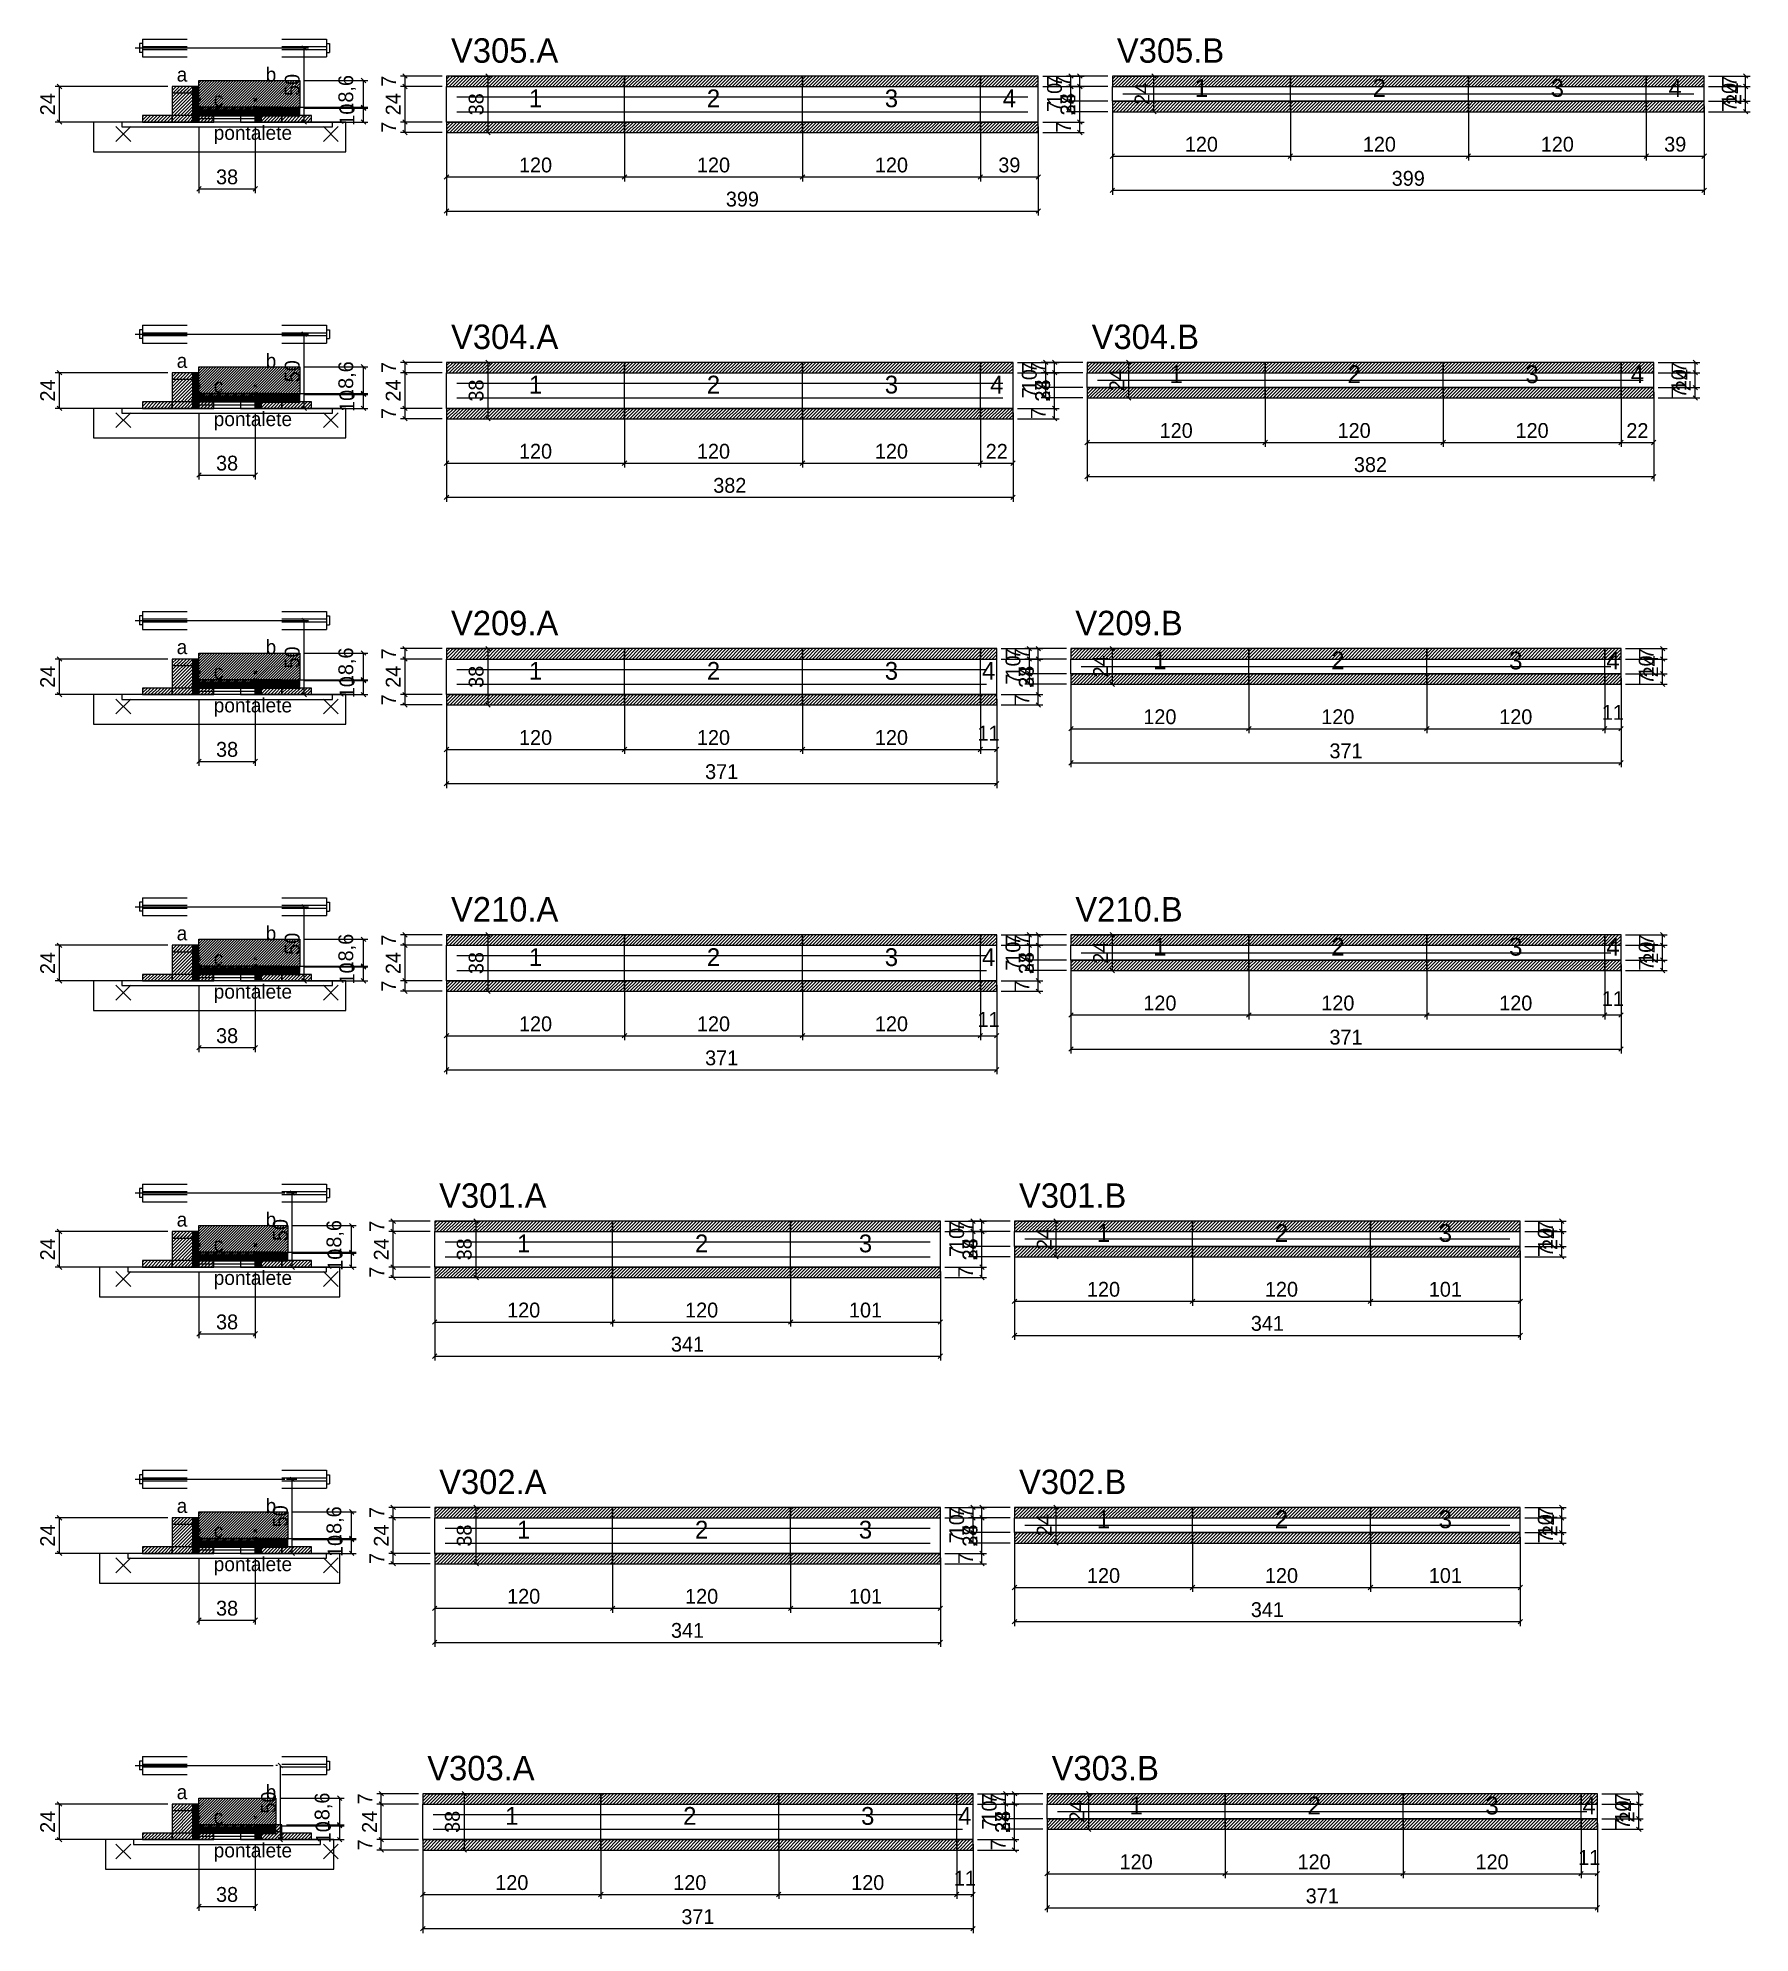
# Model space of a CAD drawing. Extents: x -10500 to 3070, y -1245 to 1250.
# Drawn here: x -69 to 1086, y -1245 to 33 of the extents above; entities that cross this region are included whole.
import ezdxf
from ezdxf.enums import TextEntityAlignment as Align

# ---------------------------------------------------------------- set-up
doc = ezdxf.new("R2010")
doc.units = 0
for name, color, linetype in [('5', 5, 'Continuous'), ('barrote', 126, 'Continuous'), ('CONCRETO', 251, 'Continuous'), ('COTA', 241, 'Continuous'), ('detalhes', 7, 'Continuous'), ('ESTRUTURACAO', 7, 'Continuous'), ('Hachura', 251, 'Continuous'), ('Madeira', 126, 'Continuous'), ('NOMENCLATURA', 7, 'Continuous'), ('Painéis', 200, 'Continuous'), ('presilha', 224, 'Continuous'), ('SARR_2.2x7', 40, 'Continuous'), ('SCO-___-LAJ', 224, 'Continuous'), ('TENSOR', 224, 'Continuous')]:
    doc.layers.add(name, color=color, linetype=linetype)
doc.dimstyles.new('PAINEL', dxfattribs={"dimtxt": 10, "dimasz": 3, "dimexe": 3, "dimexo": 3, "dimgap": 3, "dimtad": 1, "dimblk": 'OBLIQUE', "dimblk1": 'OBLIQUE', "dimcen": 2.5, "dimclrd": 4, "dimclre": 4, "dimclrt": 240, "dimazin": 3, "dimtfac": 1, "dimtmove": 0, "dimatfit": 3})

msp = doc.modelspace()

# ---------------------------------------------------------------- texts
at = {"layer": '5'}
for s, p in [('1', (716, -1)), ('2', (836, -1)), ('3', (956, -1)), ('4', (1035.5, -1)), ('1', (267, -8)), ('2', (387, -8)), ('3', (507, -8)), ('4', (586.5, -8)), ('1', (699, -194)), ('2', (819, -194)), ('3', (939, -194)), ('4', (1010, -194)), ('1', (267, -201)), ('2', (387, -201)), ('3', (507, -201)), ('4', (578, -201)), ('1', (688, -387)), ('2', (808, -387)), ('3', (928, -387)), ('4', (993.5, -387)), ('1', (267, -394)), ('2', (387, -394)), ('3', (507, -394)), ('4', (572.5, -394)), ('1', (688, -580)), ('2', (808, -580)), ('3', (928, -580)), ('4', (993.5, -580)), ('1', (267, -587)), ('2', (387, -587)), ('3', (507, -587)), ('4', (572.5, -587)), ('1', (259, -780)), ('2', (379, -780)), ('3', (489.5, -780)), ('1', (650, -773)), ('2', (770, -773)), ('3', (880.5, -773)), ('1', (259, -973)), ('2', (379, -973)), ('3', (489.5, -973)), ('1', (650, -966)), ('2', (770, -966)), ('3', (880.5, -966)), ('1', (251, -1166)), ('2', (371, -1166)), ('3', (491, -1166)), ('4', (556.5, -1166)), ('1', (672, -1159)), ('2', (792, -1159)), ('3', (912, -1159)), ('4', (977.5, -1159))]:
    msp.add_text(s, height=12, dxfattribs=at).set_placement(p, align=Align.MIDDLE_CENTER)
at = {"layer": 'detalhes'}
for s, p in [('b', (85, 3.3)), ('a', (25, 3.3)), ('c', (50, -13.5)), ('a', (25, -189.7)), ('b', (85, -189.7)), ('c', (50, -206.5)), ('a', (25, -382.7)), ('b', (85, -382.7)), ('c', (50, -399.5)), ('a', (25, -575.7)), ('b', (85, -575.7)), ('c', (50, -592.5)), ('a', (25, -768.7)), ('b', (85, -768.7)), ('c', (50, -785.5)), ('a', (25, -961.7)), ('b', (85, -961.7)), ('c', (50, -978.5)), ('a', (25, -1154.7)), ('b', (85, -1154.7)), ('c', (50, -1171.5))]:
    msp.add_text(s, height=9.6, dxfattribs=at).set_placement(p)
at = {"layer": 'ESTRUTURACAO'}
for p in [(50, -36), (50, -229), (50, -422), (50, -615), (50, -808), (50, -1001), (50, -1194)]:
    msp.add_text('pontalete', height=9.6, dxfattribs=at).set_placement(p)
at = {"layer": 'NOMENCLATURA'}
for s, p in [('V305.A', (210, 16)), ('V305.B', (659, 16)), ('V304.A', (210, -177)), ('V304.B', (642, -177)), ('V209.A', (210, -370)), ('V209.B', (631, -370)), ('V210.A', (210, -563)), ('V210.B', (631, -563)), ('V301.A', (202, -756)), ('V301.B', (593, -756)), ('V302.A', (202, -949)), ('V302.B', (593, -949)), ('V303.A', (194, -1142)), ('V303.B', (615, -1142))]:
    msp.add_text(s, height=16.5, dxfattribs=at).set_placement(p)

# ---------------------------------------------------------------- blocks, each defined once
blk = doc.blocks.new('PAR_ESQ')
for p, q in [((-1, -1), (1, 1)), ((-1, 1), (1, -1))]:
    blk.add_line(p, q)
blk = doc.blocks.new('PAR_FUNDO_ESQ')
for p, q in [((-1, -1), (1, 1)), ((-1, 1), (1, -1))]:
    blk.add_line(p, q)
blk = doc.blocks.new('PAR_FUNDO_DIR')
for p, q in [((-1, -1), (1, 1)), ((-1, 1), (1, -1))]:
    blk.add_line(p, q)
blk = doc.blocks.new('par_int_esq')
for p, q in [((-1, -1), (1, 1)), ((-1, 1), (1, -1))]:
    blk.add_line(p, q)
blk = doc.blocks.new('par_int_dir')
for p, q in [((-1, -1), (1, 1)), ((-1, 1), (1, -1))]:
    blk.add_line(p, q)
blk = doc.blocks.new('_OBLIQUE')
at = {"color": 0, "linetype": 'BYBLOCK'}
blk.add_line((-0.5, -0.5), (0.5, 0.5), dxfattribs=at)

# ---------------------------------------------------------------- dimensions: what is measured, and where the dimension line sits
at = {"layer": 'COTA'}
for base, p1, p2 in [((110.98, -24), (96, -24), (96, 26)), ((-54, -24), (2, -24), (22, 0)), ((150.98, -14.6), (107.98, -14.6), (107.98, 4)), ((179, 0), (207, 0), (207, 7)), ((179, -24), (207, -24), (207, 0)), ((235, -31), (207, -31), (207, 7)), ((634, -31), (606, -31), (606, 7)), ((634, 0), (606, 0), (606, 7)), ((634, -24), (606, -24), (606, 0)), ((628, 0), (656, 0), (656, 7)), ((628, -10), (656, -10), (656, 0)), ((684, -17), (656, -17), (656, 7)), ((1083, -17), (1055, -17), (1055, 7)), ((1083, 0), (1055, 0), (1055, 7)), ((1083, -10), (1055, -10), (1055, 0)), ((150.98, -24), (96, -24), (96, -14)), ((628, -17), (656, -17), (656, -10)), ((1083, -17), (1055, -17), (1055, -10)), ((179, -31), (207, -31), (207, -24)), ((634, -31), (606, -31), (606, -24)), ((110.98, -217), (96, -217), (96, -167)), ((-54, -217), (2, -217), (22, -193)), ((150.98, -207.6), (107.98, -207.6), (107.98, -189)), ((179, -193), (207, -193), (207, -186)), ((179, -217), (207, -217), (207, -193)), ((235, -224), (207, -224), (207, -186)), ((617, -224), (589, -224), (589, -186)), ((617, -193), (589, -193), (589, -186)), ((617, -217), (589, -217), (589, -193)), ((611, -193), (639, -193), (639, -186)), ((611, -203), (639, -203), (639, -193)), ((667, -210), (639, -210), (639, -186)), ((1049, -210), (1021, -210), (1021, -186)), ((1049, -193), (1021, -193), (1021, -186)), ((1049, -203), (1021, -203), (1021, -193)), ((150.98, -217), (96, -217), (96, -207)), ((611, -210), (639, -210), (639, -203)), ((1049, -210), (1021, -210), (1021, -203)), ((179, -224), (207, -224), (207, -217)), ((617, -224), (589, -224), (589, -217)), ((110.98, -410), (96, -410), (96, -360)), ((150.98, -400.6), (107.98, -400.6), (107.98, -382)), ((179, -386), (207, -386), (207, -379)), ((235, -417), (207, -417), (207, -379)), ((606, -417), (578, -417), (578, -379)), ((606, -386), (578, -386), (578, -379)), ((600, -386), (628, -386), (628, -379)), ((656, -403), (628, -403), (628, -379)), ((1027, -403), (999, -403), (999, -379)), ((1027, -386), (999, -386), (999, -379)), ((-54, -410), (2, -410), (22, -386)), ((179, -410), (207, -410), (207, -386)), ((606, -410), (578, -410), (578, -386)), ((600, -396), (628, -396), (628, -386)), ((600, -403), (628, -403), (628, -396)), ((1027, -396), (999, -396), (999, -386)), ((1027, -403), (999, -403), (999, -396)), ((150.98, -410), (96, -410), (96, -400)), ((179, -417), (207, -417), (207, -410)), ((606, -417), (578, -417), (578, -410)), ((110.98, -603), (96, -603), (96, -553)), ((150.98, -593.6), (107.98, -593.6), (107.98, -575)), ((179, -579), (207, -579), (207, -572)), ((235, -610), (207, -610), (207, -572)), ((606, -610), (578, -610), (578, -572)), ((606, -579), (578, -579), (578, -572)), ((600, -579), (628, -579), (628, -572)), ((656, -596), (628, -596), (628, -572)), ((1027, -596), (999, -596), (999, -572)), ((1027, -579), (999, -579), (999, -572)), ((-54, -603), (2, -603), (22, -579)), ((179, -603), (207, -603), (207, -579)), ((606, -603), (578, -603), (578, -579)), ((600, -589), (628, -589), (628, -579)), ((600, -596), (628, -596), (628, -589)), ((1027, -589), (999, -589), (999, -579)), ((1027, -596), (999, -596), (999, -589)), ((150.98, -603), (96, -603), (96, -593)), ((179, -610), (207, -610), (207, -603)), ((606, -610), (578, -610), (578, -603)), ((102.98, -796), (96, -796), (96, -746)), ((142.98, -786.6), (99.98, -786.6), (99.98, -768)), ((171, -772), (199, -772), (199, -765)), ((227, -803), (199, -803), (199, -765)), ((568, -803), (540, -803), (540, -765)), ((568, -772), (540, -772), (540, -765)), ((562, -772), (590, -772), (590, -765)), ((618, -789), (590, -789), (590, -765)), ((959, -789), (931, -789), (931, -765)), ((959, -772), (931, -772), (931, -765)), ((-54, -796), (2, -796), (22, -772)), ((171, -796), (199, -796), (199, -772)), ((568, -796), (540, -796), (540, -772)), ((562, -782), (590, -782), (590, -772)), ((959, -782), (931, -782), (931, -772)), ((142.98, -796), (96, -796), (96, -786)), ((562, -789), (590, -789), (590, -782)), ((959, -789), (931, -789), (931, -782)), ((171, -803), (199, -803), (199, -796)), ((568, -803), (540, -803), (540, -796)), ((102.98, -989), (96, -989), (96, -939)), ((142.98, -979.6), (99.98, -979.6), (99.98, -961)), ((171, -965), (199, -965), (199, -958)), ((227, -996), (199, -996), (199, -958)), ((568, -996), (540, -996), (540, -958)), ((568, -965), (540, -965), (540, -958)), ((562, -965), (590, -965), (590, -958)), ((618, -982), (590, -982), (590, -958)), ((959, -982), (931, -982), (931, -958)), ((959, -965), (931, -965), (931, -958)), ((-54, -989), (2, -989), (22, -965)), ((171, -989), (199, -989), (199, -965)), ((568, -989), (540, -989), (540, -965)), ((562, -975), (590, -975), (590, -965)), ((959, -975), (931, -975), (931, -965)), ((142.98, -989), (96, -989), (96, -979)), ((562, -982), (590, -982), (590, -975)), ((959, -982), (931, -982), (931, -975)), ((171, -996), (199, -996), (199, -989)), ((568, -996), (540, -996), (540, -989)), ((94.98, -1182), (96, -1182), (96, -1132)), ((163, -1158), (191, -1158), (191, -1151)), ((219, -1189), (191, -1189), (191, -1151)), ((590, -1189), (562, -1189), (562, -1151)), ((590, -1158), (562, -1158), (562, -1151)), ((584, -1158), (612, -1158), (612, -1151)), ((640, -1175), (612, -1175), (612, -1151)), ((1011, -1175), (983, -1175), (983, -1151)), ((1011, -1158), (983, -1158), (983, -1151)), ((-54, -1182), (2, -1182), (22, -1158)), ((134.98, -1172.6), (91.98, -1172.6), (91.98, -1154)), ((163, -1182), (191, -1182), (191, -1158)), ((590, -1182), (562, -1182), (562, -1158)), ((584, -1168), (612, -1168), (612, -1158)), ((1011, -1168), (983, -1168), (983, -1158)), ((134.98, -1182), (96, -1182), (96, -1172)), ((584, -1175), (612, -1175), (612, -1168)), ((1011, -1175), (983, -1175), (983, -1168)), ((163, -1189), (191, -1189), (191, -1182)), ((590, -1189), (562, -1189), (562, -1182))]:
    msp.add_linear_dim(base=base, p1=p1, p2=p2, angle=90, dimstyle='PAINEL', dxfattribs=at).render()
for base, p1, p2 in [((656, -47), (656, -10), (776, -10)), ((656, -70), (656, -10), (1055, -10)), ((776, -47), (776, -10), (896, -10)), ((896, -47), (896, -10), (1016, -10)), ((1016, -47), (1016, -10), (1055, -10)), ((40, -69), (40, -24), (78, -24)), ((207, -61), (207, -24), (327, -24)), ((207, -84), (207, -24), (606, -24)), ((327, -61), (327, -24), (447, -24)), ((447, -61), (447, -24), (567, -24)), ((567, -61), (567, -24), (606, -24)), ((639, -240), (639, -203), (759, -203)), ((639, -263), (639, -203), (1021, -203)), ((759, -240), (759, -203), (879, -203)), ((879, -240), (879, -203), (999, -203)), ((999, -240), (999, -203), (1021, -203)), ((40, -262), (40, -217), (78, -217)), ((207, -254), (207, -217), (327, -217)), ((207, -277), (207, -217), (589, -217)), ((327, -254), (327, -217), (447, -217)), ((447, -254), (447, -217), (567, -217)), ((567, -254), (567, -217), (589, -217)), ((628, -433), (628, -396), (748, -396)), ((628, -456), (628, -396), (999, -396)), ((748, -433), (748, -396), (868, -396)), ((868, -433), (868, -396), (988, -396)), ((988, -433), (988, -396), (999, -396)), ((40, -455), (40, -410), (78, -410)), ((207, -447), (207, -410), (327, -410)), ((207, -470), (207, -410), (578, -410)), ((327, -447), (327, -410), (447, -410)), ((447, -447), (447, -410), (567, -410)), ((567, -447), (567, -410), (578, -410)), ((628, -626), (628, -589), (748, -589)), ((628, -649), (628, -589), (999, -589)), ((748, -626), (748, -589), (868, -589)), ((868, -626), (868, -589), (988, -589)), ((988, -626), (988, -589), (999, -589)), ((40, -648), (40, -603), (78, -603)), ((207, -640), (207, -603), (327, -603)), ((207, -663), (207, -603), (578, -603)), ((327, -640), (327, -603), (447, -603)), ((447, -640), (447, -603), (567, -603)), ((567, -640), (567, -603), (578, -603)), ((590, -819), (590, -782), (710, -782)), ((590, -842), (590, -782), (931, -782)), ((710, -819), (710, -782), (830, -782)), ((830, -819), (830, -782), (931, -782)), ((40, -841), (40, -796), (78, -796)), ((199, -833), (199, -796), (319, -796)), ((199, -856), (199, -796), (540, -796)), ((319, -833), (319, -796), (439, -796)), ((439, -833), (439, -796), (540, -796)), ((590, -1012), (590, -975), (710, -975)), ((590, -1035), (590, -975), (931, -975)), ((710, -1012), (710, -975), (830, -975)), ((830, -1012), (830, -975), (931, -975)), ((40, -1034), (40, -989), (78, -989)), ((199, -1026), (199, -989), (319, -989)), ((199, -1049), (199, -989), (540, -989)), ((319, -1026), (319, -989), (439, -989)), ((439, -1026), (439, -989), (540, -989)), ((612, -1205), (612, -1168), (732, -1168)), ((612, -1228), (612, -1168), (983, -1168)), ((732, -1205), (732, -1168), (852, -1168)), ((852, -1205), (852, -1168), (972, -1168)), ((972, -1205), (972, -1168), (983, -1168)), ((40, -1227), (40, -1182), (78, -1182)), ((191, -1219), (191, -1182), (311, -1182)), ((191, -1242), (191, -1182), (562, -1182)), ((311, -1219), (311, -1182), (431, -1182)), ((431, -1219), (431, -1182), (551, -1182)), ((551, -1219), (551, -1182), (562, -1182))]:
    msp.add_linear_dim(base=base, p1=p1, p2=p2, dimstyle='PAINEL', dxfattribs=at).render()

# ---------------------------------------------------------------- hatches: boundary and pattern name
at = {"layer": 'COTA'}
h = msp.add_hatch(dxfattribs=at)
h.set_pattern_fill('ANSI31', scale=0.4)
h.paths.add_polyline_path([(40, -16), (40, 4), (107.98, 4), (107.98, -14.6), (78, -14.6), (78, -16)])
h = msp.add_hatch(dxfattribs=at)
h.set_pattern_fill('ANSI31', scale=0.5)
h.paths.add_polyline_path([(207, 0), (327, 0), (327, 7), (207, 7)])
h = msp.add_hatch(dxfattribs=at)
h.set_pattern_fill('ANSI31', scale=0.5)
h.paths.add_polyline_path([(327, 0), (447, 0), (447, 7), (327, 7)])
h = msp.add_hatch(dxfattribs=at)
h.set_pattern_fill('ANSI31', scale=0.5)
h.paths.add_polyline_path([(447, 0), (567, 0), (567, 7), (447, 7)])
h = msp.add_hatch(dxfattribs=at)
h.set_pattern_fill('ANSI31', scale=0.5)
h.paths.add_polyline_path([(567, 0), (606, 0), (606, 7), (567, 7)])
h = msp.add_hatch(dxfattribs=at)
h.set_pattern_fill('ANSI31', scale=0.5)
h.paths.add_polyline_path([(656, 0), (776, 0), (776, 7), (656, 7)])
h = msp.add_hatch(dxfattribs=at)
h.set_pattern_fill('ANSI31', scale=0.5)
h.paths.add_polyline_path([(776, 0), (896, 0), (896, 7), (776, 7)])
h = msp.add_hatch(dxfattribs=at)
h.set_pattern_fill('ANSI31', scale=0.5)
h.paths.add_polyline_path([(896, 0), (1016, 0), (1016, 7), (896, 7)])
h = msp.add_hatch(dxfattribs=at)
h.set_pattern_fill('ANSI31', scale=0.5)
h.paths.add_polyline_path([(1016, 0), (1055, 0), (1055, 7), (1016, 7)])
h = msp.add_hatch(dxfattribs=at)
h.set_pattern_fill('ANSI31', scale=0.5)
h.paths.add_polyline_path([(656, -17), (776, -17), (776, -10), (656, -10)])
h = msp.add_hatch(dxfattribs=at)
h.set_pattern_fill('ANSI31', scale=0.5)
h.paths.add_polyline_path([(776, -17), (896, -17), (896, -10), (776, -10)])
h = msp.add_hatch(dxfattribs=at)
h.set_pattern_fill('ANSI31', scale=0.5)
h.paths.add_polyline_path([(896, -17), (1016, -17), (1016, -10), (896, -10)])
h = msp.add_hatch(dxfattribs=at)
h.set_pattern_fill('ANSI31', scale=0.5)
h.paths.add_polyline_path([(1016, -17), (1055, -17), (1055, -10), (1016, -10)])
h = msp.add_hatch(dxfattribs=at)
h.set_pattern_fill('ANSI31', scale=0.5)
h.paths.add_polyline_path([(207, -31), (327, -31), (327, -24), (207, -24)])
h = msp.add_hatch(dxfattribs=at)
h.set_pattern_fill('ANSI31', scale=0.5)
h.paths.add_polyline_path([(327, -31), (447, -31), (447, -24), (327, -24)])
h = msp.add_hatch(dxfattribs=at)
h.set_pattern_fill('ANSI31', scale=0.5)
h.paths.add_polyline_path([(447, -31), (567, -31), (567, -24), (447, -24)])
h = msp.add_hatch(dxfattribs=at)
h.set_pattern_fill('ANSI31', scale=0.5)
h.paths.add_polyline_path([(567, -31), (606, -31), (606, -24), (567, -24)])
h = msp.add_hatch(dxfattribs=at)
h.set_pattern_fill('ANSI31', scale=0.4)
h.paths.add_polyline_path([(40, -209), (40, -189), (107.98, -189), (107.98, -207.6), (78, -207.6), (78, -209)])
h = msp.add_hatch(dxfattribs=at)
h.set_pattern_fill('ANSI31', scale=0.5)
h.paths.add_polyline_path([(207, -193), (327, -193), (327, -186), (207, -186)])
h = msp.add_hatch(dxfattribs=at)
h.set_pattern_fill('ANSI31', scale=0.5)
h.paths.add_polyline_path([(327, -193), (447, -193), (447, -186), (327, -186)])
h = msp.add_hatch(dxfattribs=at)
h.set_pattern_fill('ANSI31', scale=0.5)
h.paths.add_polyline_path([(447, -193), (567, -193), (567, -186), (447, -186)])
h = msp.add_hatch(dxfattribs=at)
h.set_pattern_fill('ANSI31', scale=0.5)
h.paths.add_polyline_path([(567, -193), (589, -193), (589, -186), (567, -186)])
h = msp.add_hatch(dxfattribs=at)
h.set_pattern_fill('ANSI31', scale=0.5)
h.paths.add_polyline_path([(639, -193), (759, -193), (759, -186), (639, -186)])
h = msp.add_hatch(dxfattribs=at)
h.set_pattern_fill('ANSI31', scale=0.5)
h.paths.add_polyline_path([(759, -193), (879, -193), (879, -186), (759, -186)])
h = msp.add_hatch(dxfattribs=at)
h.set_pattern_fill('ANSI31', scale=0.5)
h.paths.add_polyline_path([(879, -193), (999, -193), (999, -186), (879, -186)])
h = msp.add_hatch(dxfattribs=at)
h.set_pattern_fill('ANSI31', scale=0.5)
h.paths.add_polyline_path([(999, -193), (1021, -193), (1021, -186), (999, -186)])
h = msp.add_hatch(dxfattribs=at)
h.set_pattern_fill('ANSI31', scale=0.5)
h.paths.add_polyline_path([(639, -210), (759, -210), (759, -203), (639, -203)])
h = msp.add_hatch(dxfattribs=at)
h.set_pattern_fill('ANSI31', scale=0.5)
h.paths.add_polyline_path([(759, -210), (879, -210), (879, -203), (759, -203)])
h = msp.add_hatch(dxfattribs=at)
h.set_pattern_fill('ANSI31', scale=0.5)
h.paths.add_polyline_path([(879, -210), (999, -210), (999, -203), (879, -203)])
h = msp.add_hatch(dxfattribs=at)
h.set_pattern_fill('ANSI31', scale=0.5)
h.paths.add_polyline_path([(999, -210), (1021, -210), (1021, -203), (999, -203)])
h = msp.add_hatch(dxfattribs=at)
h.set_pattern_fill('ANSI31', scale=0.5)
h.paths.add_polyline_path([(207, -224), (327, -224), (327, -217), (207, -217)])
h = msp.add_hatch(dxfattribs=at)
h.set_pattern_fill('ANSI31', scale=0.5)
h.paths.add_polyline_path([(327, -224), (447, -224), (447, -217), (327, -217)])
h = msp.add_hatch(dxfattribs=at)
h.set_pattern_fill('ANSI31', scale=0.5)
h.paths.add_polyline_path([(447, -224), (567, -224), (567, -217), (447, -217)])
h = msp.add_hatch(dxfattribs=at)
h.set_pattern_fill('ANSI31', scale=0.5)
h.paths.add_polyline_path([(567, -224), (589, -224), (589, -217), (567, -217)])
h = msp.add_hatch(dxfattribs=at)
h.set_pattern_fill('ANSI31', scale=0.4)
h.paths.add_polyline_path([(40, -402), (40, -382), (107.98, -382), (107.98, -400.6), (78, -400.6), (78, -402)])
h = msp.add_hatch(dxfattribs=at)
h.set_pattern_fill('ANSI31', scale=0.5)
h.paths.add_polyline_path([(207, -386), (327, -386), (327, -379), (207, -379)])
h = msp.add_hatch(dxfattribs=at)
h.set_pattern_fill('ANSI31', scale=0.5)
h.paths.add_polyline_path([(327, -386), (447, -386), (447, -379), (327, -379)])
h = msp.add_hatch(dxfattribs=at)
h.set_pattern_fill('ANSI31', scale=0.5)
h.paths.add_polyline_path([(447, -386), (567, -386), (567, -379), (447, -379)])
h = msp.add_hatch(dxfattribs=at)
h.set_pattern_fill('ANSI31', scale=0.5)
h.paths.add_polyline_path([(567, -386), (578, -386), (578, -379), (567, -379)])
h = msp.add_hatch(dxfattribs=at)
h.set_pattern_fill('ANSI31', scale=0.5)
h.paths.add_polyline_path([(628, -386), (748, -386), (748, -379), (628, -379)])
h = msp.add_hatch(dxfattribs=at)
h.set_pattern_fill('ANSI31', scale=0.5)
h.paths.add_polyline_path([(748, -386), (868, -386), (868, -379), (748, -379)])
h = msp.add_hatch(dxfattribs=at)
h.set_pattern_fill('ANSI31', scale=0.5)
h.paths.add_polyline_path([(868, -386), (988, -386), (988, -379), (868, -379)])
h = msp.add_hatch(dxfattribs=at)
h.set_pattern_fill('ANSI31', scale=0.5)
h.paths.add_polyline_path([(988, -386), (999, -386), (999, -379), (988, -379)])
h = msp.add_hatch(dxfattribs=at)
h.set_pattern_fill('ANSI31', scale=0.5)
h.paths.add_polyline_path([(628, -403), (748, -403), (748, -396), (628, -396)])
h = msp.add_hatch(dxfattribs=at)
h.set_pattern_fill('ANSI31', scale=0.5)
h.paths.add_polyline_path([(748, -403), (868, -403), (868, -396), (748, -396)])
h = msp.add_hatch(dxfattribs=at)
h.set_pattern_fill('ANSI31', scale=0.5)
h.paths.add_polyline_path([(868, -403), (988, -403), (988, -396), (868, -396)])
h = msp.add_hatch(dxfattribs=at)
h.set_pattern_fill('ANSI31', scale=0.5)
h.paths.add_polyline_path([(988, -403), (999, -403), (999, -396), (988, -396)])
h = msp.add_hatch(dxfattribs=at)
h.set_pattern_fill('ANSI31', scale=0.5)
h.paths.add_polyline_path([(207, -417), (327, -417), (327, -410), (207, -410)])
h = msp.add_hatch(dxfattribs=at)
h.set_pattern_fill('ANSI31', scale=0.5)
h.paths.add_polyline_path([(327, -417), (447, -417), (447, -410), (327, -410)])
h = msp.add_hatch(dxfattribs=at)
h.set_pattern_fill('ANSI31', scale=0.5)
h.paths.add_polyline_path([(447, -417), (567, -417), (567, -410), (447, -410)])
h = msp.add_hatch(dxfattribs=at)
h.set_pattern_fill('ANSI31', scale=0.5)
h.paths.add_polyline_path([(567, -417), (578, -417), (578, -410), (567, -410)])
h = msp.add_hatch(dxfattribs=at)
h.set_pattern_fill('ANSI31', scale=0.5)
h.paths.add_polyline_path([(207, -579), (327, -579), (327, -572), (207, -572)])
h = msp.add_hatch(dxfattribs=at)
h.set_pattern_fill('ANSI31', scale=0.5)
h.paths.add_polyline_path([(327, -579), (447, -579), (447, -572), (327, -572)])
h = msp.add_hatch(dxfattribs=at)
h.set_pattern_fill('ANSI31', scale=0.5)
h.paths.add_polyline_path([(447, -579), (567, -579), (567, -572), (447, -572)])
h = msp.add_hatch(dxfattribs=at)
h.set_pattern_fill('ANSI31', scale=0.5)
h.paths.add_polyline_path([(567, -579), (578, -579), (578, -572), (567, -572)])
h = msp.add_hatch(dxfattribs=at)
h.set_pattern_fill('ANSI31', scale=0.5)
h.paths.add_polyline_path([(628, -579), (748, -579), (748, -572), (628, -572)])
h = msp.add_hatch(dxfattribs=at)
h.set_pattern_fill('ANSI31', scale=0.5)
h.paths.add_polyline_path([(748, -579), (868, -579), (868, -572), (748, -572)])
h = msp.add_hatch(dxfattribs=at)
h.set_pattern_fill('ANSI31', scale=0.5)
h.paths.add_polyline_path([(868, -579), (988, -579), (988, -572), (868, -572)])
h = msp.add_hatch(dxfattribs=at)
h.set_pattern_fill('ANSI31', scale=0.5)
h.paths.add_polyline_path([(988, -579), (999, -579), (999, -572), (988, -572)])
h = msp.add_hatch(dxfattribs=at)
h.set_pattern_fill('ANSI31', scale=0.4)
h.paths.add_polyline_path([(40, -595), (40, -575), (107.98, -575), (107.98, -593.6), (78, -593.6), (78, -595)])
h = msp.add_hatch(dxfattribs=at)
h.set_pattern_fill('ANSI31', scale=0.5)
h.paths.add_polyline_path([(628, -596), (748, -596), (748, -589), (628, -589)])
h = msp.add_hatch(dxfattribs=at)
h.set_pattern_fill('ANSI31', scale=0.5)
h.paths.add_polyline_path([(748, -596), (868, -596), (868, -589), (748, -589)])
h = msp.add_hatch(dxfattribs=at)
h.set_pattern_fill('ANSI31', scale=0.5)
h.paths.add_polyline_path([(868, -596), (988, -596), (988, -589), (868, -589)])
h = msp.add_hatch(dxfattribs=at)
h.set_pattern_fill('ANSI31', scale=0.5)
h.paths.add_polyline_path([(988, -596), (999, -596), (999, -589), (988, -589)])
h = msp.add_hatch(dxfattribs=at)
h.set_pattern_fill('ANSI31', scale=0.5)
h.paths.add_polyline_path([(207, -610), (327, -610), (327, -603), (207, -603)])
h = msp.add_hatch(dxfattribs=at)
h.set_pattern_fill('ANSI31', scale=0.5)
h.paths.add_polyline_path([(327, -610), (447, -610), (447, -603), (327, -603)])
h = msp.add_hatch(dxfattribs=at)
h.set_pattern_fill('ANSI31', scale=0.5)
h.paths.add_polyline_path([(447, -610), (567, -610), (567, -603), (447, -603)])
h = msp.add_hatch(dxfattribs=at)
h.set_pattern_fill('ANSI31', scale=0.5)
h.paths.add_polyline_path([(567, -610), (578, -610), (578, -603), (567, -603)])
h = msp.add_hatch(dxfattribs=at)
h.set_pattern_fill('ANSI31', scale=0.5)
h.paths.add_polyline_path([(199, -772), (319, -772), (319, -765), (199, -765)])
h = msp.add_hatch(dxfattribs=at)
h.set_pattern_fill('ANSI31', scale=0.5)
h.paths.add_polyline_path([(319, -772), (439, -772), (439, -765), (319, -765)])
h = msp.add_hatch(dxfattribs=at)
h.set_pattern_fill('ANSI31', scale=0.5)
h.paths.add_polyline_path([(439, -772), (540, -772), (540, -765), (439, -765)])
h = msp.add_hatch(dxfattribs=at)
h.set_pattern_fill('ANSI31', scale=0.5)
h.paths.add_polyline_path([(590, -772), (710, -772), (710, -765), (590, -765)])
h = msp.add_hatch(dxfattribs=at)
h.set_pattern_fill('ANSI31', scale=0.5)
h.paths.add_polyline_path([(710, -772), (830, -772), (830, -765), (710, -765)])
h = msp.add_hatch(dxfattribs=at)
h.set_pattern_fill('ANSI31', scale=0.5)
h.paths.add_polyline_path([(830, -772), (931, -772), (931, -765), (830, -765)])
h = msp.add_hatch(dxfattribs=at)
h.set_pattern_fill('ANSI31', scale=0.4)
h.paths.add_polyline_path([(40, -788), (40, -768), (99.98, -768), (99.98, -786.6), (78, -786.6), (78, -788)])
h = msp.add_hatch(dxfattribs=at)
h.set_pattern_fill('ANSI31', scale=0.5)
h.paths.add_polyline_path([(590, -789), (710, -789), (710, -782), (590, -782)])
h = msp.add_hatch(dxfattribs=at)
h.set_pattern_fill('ANSI31', scale=0.5)
h.paths.add_polyline_path([(710, -789), (830, -789), (830, -782), (710, -782)])
h = msp.add_hatch(dxfattribs=at)
h.set_pattern_fill('ANSI31', scale=0.5)
h.paths.add_polyline_path([(830, -789), (931, -789), (931, -782), (830, -782)])
h = msp.add_hatch(dxfattribs=at)
h.set_pattern_fill('ANSI31', scale=0.5)
h.paths.add_polyline_path([(199, -803), (319, -803), (319, -796), (199, -796)])
h = msp.add_hatch(dxfattribs=at)
h.set_pattern_fill('ANSI31', scale=0.5)
h.paths.add_polyline_path([(319, -803), (439, -803), (439, -796), (319, -796)])
h = msp.add_hatch(dxfattribs=at)
h.set_pattern_fill('ANSI31', scale=0.5)
h.paths.add_polyline_path([(439, -803), (540, -803), (540, -796), (439, -796)])
h = msp.add_hatch(dxfattribs=at)
h.set_pattern_fill('ANSI31', scale=0.5)
h.paths.add_polyline_path([(199, -965), (319, -965), (319, -958), (199, -958)])
h = msp.add_hatch(dxfattribs=at)
h.set_pattern_fill('ANSI31', scale=0.5)
h.paths.add_polyline_path([(319, -965), (439, -965), (439, -958), (319, -958)])
h = msp.add_hatch(dxfattribs=at)
h.set_pattern_fill('ANSI31', scale=0.5)
h.paths.add_polyline_path([(439, -965), (540, -965), (540, -958), (439, -958)])
h = msp.add_hatch(dxfattribs=at)
h.set_pattern_fill('ANSI31', scale=0.5)
h.paths.add_polyline_path([(590, -965), (710, -965), (710, -958), (590, -958)])
h = msp.add_hatch(dxfattribs=at)
h.set_pattern_fill('ANSI31', scale=0.5)
h.paths.add_polyline_path([(710, -965), (830, -965), (830, -958), (710, -958)])
h = msp.add_hatch(dxfattribs=at)
h.set_pattern_fill('ANSI31', scale=0.5)
h.paths.add_polyline_path([(830, -965), (931, -965), (931, -958), (830, -958)])
h = msp.add_hatch(dxfattribs=at)
h.set_pattern_fill('ANSI31', scale=0.4)
h.paths.add_polyline_path([(40, -981), (40, -961), (99.98, -961), (99.98, -979.6), (78, -979.6), (78, -981)])
h = msp.add_hatch(dxfattribs=at)
h.set_pattern_fill('ANSI31', scale=0.5)
h.paths.add_polyline_path([(590, -982), (710, -982), (710, -975), (590, -975)])
h = msp.add_hatch(dxfattribs=at)
h.set_pattern_fill('ANSI31', scale=0.5)
h.paths.add_polyline_path([(710, -982), (830, -982), (830, -975), (710, -975)])
h = msp.add_hatch(dxfattribs=at)
h.set_pattern_fill('ANSI31', scale=0.5)
h.paths.add_polyline_path([(830, -982), (931, -982), (931, -975), (830, -975)])
h = msp.add_hatch(dxfattribs=at)
h.set_pattern_fill('ANSI31', scale=0.5)
h.paths.add_polyline_path([(199, -996), (319, -996), (319, -989), (199, -989)])
h = msp.add_hatch(dxfattribs=at)
h.set_pattern_fill('ANSI31', scale=0.5)
h.paths.add_polyline_path([(319, -996), (439, -996), (439, -989), (319, -989)])
h = msp.add_hatch(dxfattribs=at)
h.set_pattern_fill('ANSI31', scale=0.5)
h.paths.add_polyline_path([(439, -996), (540, -996), (540, -989), (439, -989)])
h = msp.add_hatch(dxfattribs=at)
h.set_pattern_fill('ANSI31', scale=0.4)
h.paths.add_polyline_path([(40, -1174), (40, -1154), (91.98, -1154), (91.98, -1172.6), (78, -1172.6), (78, -1174)])
h = msp.add_hatch(dxfattribs=at)
h.set_pattern_fill('ANSI31', scale=0.5)
h.paths.add_polyline_path([(191, -1158), (311, -1158), (311, -1151), (191, -1151)])
h = msp.add_hatch(dxfattribs=at)
h.set_pattern_fill('ANSI31', scale=0.5)
h.paths.add_polyline_path([(311, -1158), (431, -1158), (431, -1151), (311, -1151)])
h = msp.add_hatch(dxfattribs=at)
h.set_pattern_fill('ANSI31', scale=0.5)
h.paths.add_polyline_path([(431, -1158), (551, -1158), (551, -1151), (431, -1151)])
h = msp.add_hatch(dxfattribs=at)
h.set_pattern_fill('ANSI31', scale=0.5)
h.paths.add_polyline_path([(551, -1158), (562, -1158), (562, -1151), (551, -1151)])
h = msp.add_hatch(dxfattribs=at)
h.set_pattern_fill('ANSI31', scale=0.5)
h.paths.add_polyline_path([(612, -1158), (732, -1158), (732, -1151), (612, -1151)])
h = msp.add_hatch(dxfattribs=at)
h.set_pattern_fill('ANSI31', scale=0.5)
h.paths.add_polyline_path([(732, -1158), (852, -1158), (852, -1151), (732, -1151)])
h = msp.add_hatch(dxfattribs=at)
h.set_pattern_fill('ANSI31', scale=0.5)
h.paths.add_polyline_path([(852, -1158), (972, -1158), (972, -1151), (852, -1151)])
h = msp.add_hatch(dxfattribs=at)
h.set_pattern_fill('ANSI31', scale=0.5)
h.paths.add_polyline_path([(972, -1158), (983, -1158), (983, -1151), (972, -1151)])
h = msp.add_hatch(dxfattribs=at)
h.set_pattern_fill('ANSI31', scale=0.5)
h.paths.add_polyline_path([(612, -1175), (732, -1175), (732, -1168), (612, -1168)])
h = msp.add_hatch(dxfattribs=at)
h.set_pattern_fill('ANSI31', scale=0.5)
h.paths.add_polyline_path([(732, -1175), (852, -1175), (852, -1168), (732, -1168)])
h = msp.add_hatch(dxfattribs=at)
h.set_pattern_fill('ANSI31', scale=0.5)
h.paths.add_polyline_path([(852, -1175), (972, -1175), (972, -1168), (852, -1168)])
h = msp.add_hatch(dxfattribs=at)
h.set_pattern_fill('ANSI31', scale=0.5)
h.paths.add_polyline_path([(972, -1175), (983, -1175), (983, -1168), (972, -1168)])
h = msp.add_hatch(dxfattribs=at)
h.set_pattern_fill('ANSI31', scale=0.5)
h.paths.add_polyline_path([(191, -1189), (311, -1189), (311, -1182), (191, -1182)])
h = msp.add_hatch(dxfattribs=at)
h.set_pattern_fill('ANSI31', scale=0.5)
h.paths.add_polyline_path([(311, -1189), (431, -1189), (431, -1182), (311, -1182)])
h = msp.add_hatch(dxfattribs=at)
h.set_pattern_fill('ANSI31', scale=0.5)
h.paths.add_polyline_path([(431, -1189), (551, -1189), (551, -1182), (431, -1182)])
h = msp.add_hatch(dxfattribs=at)
h.set_pattern_fill('ANSI31', scale=0.5)
h.paths.add_polyline_path([(551, -1189), (562, -1189), (562, -1182), (551, -1182)])
at = {"layer": 'Hachura'}
h = msp.add_hatch(dxfattribs=at)
h.set_pattern_fill('ANSI31', scale=0.5)
h.paths.add_polyline_path([(22, -24), (36, -24), (36, 0), (22, 0)])
h = msp.add_hatch(dxfattribs=at)
h.set_pattern_fill('ANSI31', scale=0.5)
h.paths.add_polyline_path([(22, -4.4), (36, -4.4), (36, 0), (22, 0)])
h = msp.add_hatch(dxfattribs=at)
h.set_pattern_fill('SOLID')
h.paths.add_polyline_path([(36, -24), (40, -24), (40, 0), (36, 0)])
h = msp.add_hatch(dxfattribs=at)
h.set_pattern_fill('ANSI31', scale=0.5)
h.paths.add_polyline_path([(2, -24), (22, -24), (22, -19.6), (2, -19.6)])
h = msp.add_hatch(dxfattribs=at)
h.set_pattern_fill('SOLID')
h.paths.add_polyline_path([(40, -19.6), (78, -19.6), (78, -16), (40, -16)])
h = msp.add_hatch(dxfattribs=at)
h.set_pattern_fill('ANSI31', scale=0.5)
h.paths.add_polyline_path([(40, -24), (50, -24), (50, -19.6), (40, -19.6)])
h = msp.add_hatch(dxfattribs=at)
h.set_pattern_fill('SOLID')
h.paths.add_polyline_path([(78, -24), (82, -24), (82, -14), (78, -14)])
h = msp.add_hatch(dxfattribs=at)
h.set_pattern_fill('SOLID')
h.paths.add_polyline_path([(78, -14), (107.98, -14), (107.98, -20), (78, -20)])
h = msp.add_hatch(dxfattribs=at)
h.set_pattern_fill('ANSI31', scale=0.5)
h.paths.add_polyline_path([(82, -24), (96, -24), (96, -14), (82, -14)])
h = msp.add_hatch(dxfattribs=at)
h.set_pattern_fill('ANSI31', scale=0.5)
h.paths.add_polyline_path([(82, -18.4), (96, -18.4), (96, -14), (82, -14)])
h = msp.add_hatch(dxfattribs=at)
h.set_pattern_fill('ANSI31', scale=0.5)
h.paths.add_polyline_path([(96, -24), (116, -24), (116, -19.6), (96, -19.6)])
h = msp.add_hatch(dxfattribs=at)
h.set_pattern_fill('ANSI31', scale=0.5)
h.paths.add_polyline_path([(22, -217), (36, -217), (36, -193), (22, -193)])
h = msp.add_hatch(dxfattribs=at)
h.set_pattern_fill('ANSI31', scale=0.5)
h.paths.add_polyline_path([(22, -197.4), (36, -197.4), (36, -193), (22, -193)])
h = msp.add_hatch(dxfattribs=at)
h.set_pattern_fill('SOLID')
h.paths.add_polyline_path([(36, -217), (40, -217), (40, -193), (36, -193)])
h = msp.add_hatch(dxfattribs=at)
h.set_pattern_fill('ANSI31', scale=0.5)
h.paths.add_polyline_path([(2, -217), (22, -217), (22, -212.6), (2, -212.6)])
h = msp.add_hatch(dxfattribs=at)
h.set_pattern_fill('SOLID')
h.paths.add_polyline_path([(40, -212.6), (78, -212.6), (78, -209), (40, -209)])
h = msp.add_hatch(dxfattribs=at)
h.set_pattern_fill('ANSI31', scale=0.5)
h.paths.add_polyline_path([(40, -217), (50, -217), (50, -212.6), (40, -212.6)])
h = msp.add_hatch(dxfattribs=at)
h.set_pattern_fill('SOLID')
h.paths.add_polyline_path([(78, -217), (82, -217), (82, -207), (78, -207)])
h = msp.add_hatch(dxfattribs=at)
h.set_pattern_fill('SOLID')
h.paths.add_polyline_path([(78, -207), (107.98, -207), (107.98, -213), (78, -213)])
h = msp.add_hatch(dxfattribs=at)
h.set_pattern_fill('ANSI31', scale=0.5)
h.paths.add_polyline_path([(82, -217), (96, -217), (96, -207), (82, -207)])
h = msp.add_hatch(dxfattribs=at)
h.set_pattern_fill('ANSI31', scale=0.5)
h.paths.add_polyline_path([(82, -211.4), (96, -211.4), (96, -207), (82, -207)])
h = msp.add_hatch(dxfattribs=at)
h.set_pattern_fill('ANSI31', scale=0.5)
h.paths.add_polyline_path([(96, -217), (116, -217), (116, -212.6), (96, -212.6)])
h = msp.add_hatch(dxfattribs=at)
h.set_pattern_fill('ANSI31', scale=0.5)
h.paths.add_polyline_path([(22, -410), (36, -410), (36, -386), (22, -386)])
h = msp.add_hatch(dxfattribs=at)
h.set_pattern_fill('ANSI31', scale=0.5)
h.paths.add_polyline_path([(22, -390.4), (36, -390.4), (36, -386), (22, -386)])
h = msp.add_hatch(dxfattribs=at)
h.set_pattern_fill('SOLID')
h.paths.add_polyline_path([(36, -410), (40, -410), (40, -386), (36, -386)])
h = msp.add_hatch(dxfattribs=at)
h.set_pattern_fill('ANSI31', scale=0.5)
h.paths.add_polyline_path([(2, -410), (22, -410), (22, -405.6), (2, -405.6)])
h = msp.add_hatch(dxfattribs=at)
h.set_pattern_fill('SOLID')
h.paths.add_polyline_path([(40, -405.6), (78, -405.6), (78, -402), (40, -402)])
h = msp.add_hatch(dxfattribs=at)
h.set_pattern_fill('ANSI31', scale=0.5)
h.paths.add_polyline_path([(40, -410), (50, -410), (50, -405.6), (40, -405.6)])
h = msp.add_hatch(dxfattribs=at)
h.set_pattern_fill('SOLID')
h.paths.add_polyline_path([(78, -410), (82, -410), (82, -400), (78, -400)])
h = msp.add_hatch(dxfattribs=at)
h.set_pattern_fill('SOLID')
h.paths.add_polyline_path([(78, -400), (107.98, -400), (107.98, -406), (78, -406)])
h = msp.add_hatch(dxfattribs=at)
h.set_pattern_fill('ANSI31', scale=0.5)
h.paths.add_polyline_path([(82, -410), (96, -410), (96, -400), (82, -400)])
h = msp.add_hatch(dxfattribs=at)
h.set_pattern_fill('ANSI31', scale=0.5)
h.paths.add_polyline_path([(82, -404.4), (96, -404.4), (96, -400), (82, -400)])
h = msp.add_hatch(dxfattribs=at)
h.set_pattern_fill('ANSI31', scale=0.5)
h.paths.add_polyline_path([(96, -410), (116, -410), (116, -405.6), (96, -405.6)])
h = msp.add_hatch(dxfattribs=at)
h.set_pattern_fill('ANSI31', scale=0.5)
h.paths.add_polyline_path([(22, -603), (36, -603), (36, -579), (22, -579)])
h = msp.add_hatch(dxfattribs=at)
h.set_pattern_fill('ANSI31', scale=0.5)
h.paths.add_polyline_path([(22, -583.4), (36, -583.4), (36, -579), (22, -579)])
h = msp.add_hatch(dxfattribs=at)
h.set_pattern_fill('SOLID')
h.paths.add_polyline_path([(36, -603), (40, -603), (40, -579), (36, -579)])
h = msp.add_hatch(dxfattribs=at)
h.set_pattern_fill('ANSI31', scale=0.5)
h.paths.add_polyline_path([(2, -603), (22, -603), (22, -598.6), (2, -598.6)])
h = msp.add_hatch(dxfattribs=at)
h.set_pattern_fill('SOLID')
h.paths.add_polyline_path([(40, -598.6), (78, -598.6), (78, -595), (40, -595)])
h = msp.add_hatch(dxfattribs=at)
h.set_pattern_fill('ANSI31', scale=0.5)
h.paths.add_polyline_path([(40, -603), (50, -603), (50, -598.6), (40, -598.6)])
h = msp.add_hatch(dxfattribs=at)
h.set_pattern_fill('SOLID')
h.paths.add_polyline_path([(78, -603), (82, -603), (82, -593), (78, -593)])
h = msp.add_hatch(dxfattribs=at)
h.set_pattern_fill('SOLID')
h.paths.add_polyline_path([(78, -593), (107.98, -593), (107.98, -599), (78, -599)])
h = msp.add_hatch(dxfattribs=at)
h.set_pattern_fill('ANSI31', scale=0.5)
h.paths.add_polyline_path([(82, -603), (96, -603), (96, -593), (82, -593)])
h = msp.add_hatch(dxfattribs=at)
h.set_pattern_fill('ANSI31', scale=0.5)
h.paths.add_polyline_path([(82, -597.4), (96, -597.4), (96, -593), (82, -593)])
h = msp.add_hatch(dxfattribs=at)
h.set_pattern_fill('ANSI31', scale=0.5)
h.paths.add_polyline_path([(96, -603), (116, -603), (116, -598.6), (96, -598.6)])
h = msp.add_hatch(dxfattribs=at)
h.set_pattern_fill('ANSI31', scale=0.5)
h.paths.add_polyline_path([(22, -796), (36, -796), (36, -772), (22, -772)])
h = msp.add_hatch(dxfattribs=at)
h.set_pattern_fill('ANSI31', scale=0.5)
h.paths.add_polyline_path([(22, -776.4), (36, -776.4), (36, -772), (22, -772)])
h = msp.add_hatch(dxfattribs=at)
h.set_pattern_fill('SOLID')
h.paths.add_polyline_path([(36, -796), (40, -796), (40, -772), (36, -772)])
h = msp.add_hatch(dxfattribs=at)
h.set_pattern_fill('ANSI31', scale=0.5)
h.paths.add_polyline_path([(2, -796), (22, -796), (22, -791.6), (2, -791.6)])
h = msp.add_hatch(dxfattribs=at)
h.set_pattern_fill('SOLID')
h.paths.add_polyline_path([(40, -791.6), (78, -791.6), (78, -788), (40, -788)])
h = msp.add_hatch(dxfattribs=at)
h.set_pattern_fill('ANSI31', scale=0.5)
h.paths.add_polyline_path([(40, -796), (50, -796), (50, -791.6), (40, -791.6)])
h = msp.add_hatch(dxfattribs=at)
h.set_pattern_fill('SOLID')
h.paths.add_polyline_path([(78, -796), (82, -796), (82, -786), (78, -786)])
h = msp.add_hatch(dxfattribs=at)
h.set_pattern_fill('SOLID')
h.paths.add_polyline_path([(78, -786), (99.98, -786), (99.98, -792), (78, -792)])
h = msp.add_hatch(dxfattribs=at)
h.set_pattern_fill('ANSI31', scale=0.5)
h.paths.add_polyline_path([(82, -796), (96, -796), (96, -786), (82, -786)])
h = msp.add_hatch(dxfattribs=at)
h.set_pattern_fill('ANSI31', scale=0.5)
h.paths.add_polyline_path([(82, -790.4), (96, -790.4), (96, -786), (82, -786)])
h = msp.add_hatch(dxfattribs=at)
h.set_pattern_fill('ANSI31', scale=0.5)
h.paths.add_polyline_path([(96, -796), (116, -796), (116, -791.6), (96, -791.6)])
h = msp.add_hatch(dxfattribs=at)
h.set_pattern_fill('ANSI31', scale=0.5)
h.paths.add_polyline_path([(22, -989), (36, -989), (36, -965), (22, -965)])
h = msp.add_hatch(dxfattribs=at)
h.set_pattern_fill('ANSI31', scale=0.5)
h.paths.add_polyline_path([(22, -969.4), (36, -969.4), (36, -965), (22, -965)])
h = msp.add_hatch(dxfattribs=at)
h.set_pattern_fill('SOLID')
h.paths.add_polyline_path([(36, -989), (40, -989), (40, -965), (36, -965)])
h = msp.add_hatch(dxfattribs=at)
h.set_pattern_fill('SOLID')
h.paths.add_polyline_path([(40, -984.6), (78, -984.6), (78, -981), (40, -981)])
h = msp.add_hatch(dxfattribs=at)
h.set_pattern_fill('SOLID')
h.paths.add_polyline_path([(78, -989), (82, -989), (82, -979), (78, -979)])
h = msp.add_hatch(dxfattribs=at)
h.set_pattern_fill('SOLID')
h.paths.add_polyline_path([(78, -979), (99.98, -979), (99.98, -985), (78, -985)])
h = msp.add_hatch(dxfattribs=at)
h.set_pattern_fill('ANSI31', scale=0.5)
h.paths.add_polyline_path([(82, -989), (96, -989), (96, -979), (82, -979)])
h = msp.add_hatch(dxfattribs=at)
h.set_pattern_fill('ANSI31', scale=0.5)
h.paths.add_polyline_path([(82, -983.4), (96, -983.4), (96, -979), (82, -979)])
h = msp.add_hatch(dxfattribs=at)
h.set_pattern_fill('ANSI31', scale=0.5)
h.paths.add_polyline_path([(2, -989), (22, -989), (22, -984.6), (2, -984.6)])
h = msp.add_hatch(dxfattribs=at)
h.set_pattern_fill('ANSI31', scale=0.5)
h.paths.add_polyline_path([(40, -989), (50, -989), (50, -984.6), (40, -984.6)])
h = msp.add_hatch(dxfattribs=at)
h.set_pattern_fill('ANSI31', scale=0.5)
h.paths.add_polyline_path([(96, -989), (116, -989), (116, -984.6), (96, -984.6)])
h = msp.add_hatch(dxfattribs=at)
h.set_pattern_fill('ANSI31', scale=0.5)
h.paths.add_polyline_path([(22, -1182), (36, -1182), (36, -1158), (22, -1158)])
h = msp.add_hatch(dxfattribs=at)
h.set_pattern_fill('ANSI31', scale=0.5)
h.paths.add_polyline_path([(22, -1162.4), (36, -1162.4), (36, -1158), (22, -1158)])
h = msp.add_hatch(dxfattribs=at)
h.set_pattern_fill('SOLID')
h.paths.add_polyline_path([(36, -1182), (40, -1182), (40, -1158), (36, -1158)])
h = msp.add_hatch(dxfattribs=at)
h.set_pattern_fill('SOLID')
h.paths.add_polyline_path([(40, -1177.6), (78, -1177.6), (78, -1174), (40, -1174)])
h = msp.add_hatch(dxfattribs=at)
h.set_pattern_fill('SOLID')
h.paths.add_polyline_path([(78, -1182), (82, -1182), (82, -1172), (78, -1172)])
h = msp.add_hatch(dxfattribs=at)
h.set_pattern_fill('SOLID')
h.paths.add_polyline_path([(78, -1172), (91.98, -1172), (91.98, -1178), (78, -1178)])
h = msp.add_hatch(dxfattribs=at)
h.set_pattern_fill('ANSI31', scale=0.5)
h.paths.add_polyline_path([(82, -1182), (96, -1182), (96, -1172), (82, -1172)])
h = msp.add_hatch(dxfattribs=at)
h.set_pattern_fill('ANSI31', scale=0.5)
h.paths.add_polyline_path([(82, -1176.4), (96, -1176.4), (96, -1172), (82, -1172)])
h = msp.add_hatch(dxfattribs=at)
h.set_pattern_fill('ANSI31', scale=0.5)
h.paths.add_polyline_path([(2, -1182), (22, -1182), (22, -1177.6), (2, -1177.6)])
h = msp.add_hatch(dxfattribs=at)
h.set_pattern_fill('ANSI31', scale=0.5)
h.paths.add_polyline_path([(40, -1182), (50, -1182), (50, -1177.6), (40, -1177.6)])
h = msp.add_hatch(dxfattribs=at)
h.set_pattern_fill('ANSI31', scale=0.5)
h.paths.add_polyline_path([(96, -1182), (116, -1182), (116, -1177.6), (96, -1177.6)])
at = {"layer": 'HACHURACONCRETO'}
h = msp.add_hatch(dxfattribs=at)
h.set_pattern_fill('ANSI31', scale=0.3)
h.paths.add_polyline_path([(40, -19.6), (78, -19.6), (78, -14), (40, -14)])
h = msp.add_hatch(dxfattribs=at)
h.set_pattern_fill('ANSI31', scale=0.3)
h.paths.add_polyline_path([(40, -212.6), (78, -212.6), (78, -207), (40, -207)])
h = msp.add_hatch(dxfattribs=at)
h.set_pattern_fill('ANSI31', scale=0.3)
h.paths.add_polyline_path([(40, -405.6), (78, -405.6), (78, -400), (40, -400)])
h = msp.add_hatch(dxfattribs=at)
h.set_pattern_fill('ANSI31', scale=0.3)
h.paths.add_polyline_path([(40, -598.6), (78, -598.6), (78, -593), (40, -593)])
h = msp.add_hatch(dxfattribs=at)
h.set_pattern_fill('ANSI31', scale=0.3)
h.paths.add_polyline_path([(40, -791.6), (78, -791.6), (78, -786), (40, -786)])
h = msp.add_hatch(dxfattribs=at)
h.set_pattern_fill('ANSI31', scale=0.3)
h.paths.add_polyline_path([(40, -984.6), (78, -984.6), (78, -979), (40, -979)])
h = msp.add_hatch(dxfattribs=at)
h.set_pattern_fill('ANSI31', scale=0.3)
h.paths.add_polyline_path([(40, -1177.6), (78, -1177.6), (78, -1172), (40, -1172)])

# ---------------------------------------------------------------- linework, layer by layer
for p, q in [((0, 29), (0, 23)), ((2, 29), (0, 29)), ((2, 32), (32, 32)), ((2, 32), (2, 20)), ((2, 27), (32, 27)), ((96, 32), (126, 32)), ((96, 27), (126, 27)), ((126, 32), (126, 20)), ((126, 29), (128, 29)), ((128, 29), (128, 23)), ((2, 23), (0, 23)), ((2, 25), (32, 25)), ((2, 20), (32, 20)), ((96, 25), (126, 25)), ((96, 20), (126, 20)), ((126, 23), (128, 23)), ((0, -164), (0, -170)), ((2, -164), (0, -164)), ((2, -161), (32, -161)), ((2, -161), (2, -173)), ((2, -166), (32, -166)), ((96, -161), (126, -161)), ((96, -166), (126, -166)), ((126, -161), (126, -173)), ((126, -164), (128, -164)), ((128, -164), (128, -170)), ((2, -170), (0, -170)), ((2, -168), (32, -168)), ((2, -173), (32, -173)), ((96, -168), (126, -168)), ((96, -173), (126, -173)), ((126, -170), (128, -170)), ((0, -357), (0, -363)), ((2, -357), (0, -357)), ((2, -354), (32, -354)), ((2, -354), (2, -366)), ((96, -354), (126, -354)), ((126, -354), (126, -366)), ((126, -357), (128, -357)), ((128, -357), (128, -363)), ((2, -363), (0, -363)), ((2, -359), (32, -359)), ((2, -361), (32, -361)), ((2, -366), (32, -366)), ((96, -359), (126, -359)), ((96, -361), (126, -361)), ((96, -366), (126, -366)), ((126, -363), (128, -363)), ((2, -547), (32, -547)), ((2, -547), (2, -559)), ((96, -547), (126, -547)), ((126, -547), (126, -559)), ((0, -550), (0, -556)), ((2, -550), (0, -550)), ((2, -556), (0, -556)), ((2, -552), (32, -552)), ((2, -554), (32, -554)), ((2, -559), (32, -559)), ((96, -552), (126, -552)), ((96, -554), (126, -554)), ((96, -559), (126, -559)), ((126, -550), (128, -550)), ((126, -556), (128, -556)), ((128, -550), (128, -556)), ((2, -740), (32, -740)), ((2, -740), (2, -752)), ((96, -740), (126, -740)), ((126, -740), (126, -752)), ((0, -743), (0, -749)), ((2, -743), (0, -743)), ((2, -749), (0, -749)), ((2, -745), (32, -745)), ((2, -747), (32, -747)), ((2, -752), (32, -752)), ((96, -745), (126, -745)), ((96, -747), (126, -747)), ((96, -752), (126, -752)), ((126, -743), (128, -743)), ((126, -749), (128, -749)), ((128, -743), (128, -749)), ((0, -936), (0, -942)), ((2, -936), (0, -936)), ((2, -942), (0, -942)), ((2, -933), (32, -933)), ((2, -933), (2, -945)), ((2, -938), (32, -938)), ((2, -940), (32, -940)), ((2, -945), (32, -945)), ((96, -933), (126, -933)), ((96, -938), (126, -938)), ((96, -940), (126, -940)), ((96, -945), (126, -945)), ((126, -933), (126, -945)), ((126, -936), (128, -936)), ((126, -942), (128, -942)), ((128, -936), (128, -942)), ((0, -1129), (0, -1135)), ((2, -1129), (0, -1129)), ((2, -1135), (0, -1135)), ((2, -1126), (32, -1126)), ((2, -1126), (2, -1138)), ((2, -1131), (32, -1131)), ((2, -1133), (32, -1133)), ((96, -1126), (126, -1126)), ((96, -1131), (126, -1131)), ((96, -1133), (126, -1133)), ((126, -1126), (126, -1138)), ((126, -1129), (128, -1129)), ((126, -1135), (128, -1135)), ((128, -1129), (128, -1135)), ((2, -1138), (32, -1138)), ((96, -1138), (126, -1138))]:
    msp.add_line(p, q)
at = {"layer": 'BARRA_ANCORAGEM'}
for p, q in [((40, -16.3), (78, -16.3)), ((40, -18.3), (40, -16.3)), ((40, -18.3), (78, -18.3)), ((40, -19.7), (78, -19.7)), ((40, -21.7), (40, -19.7)), ((40, -21.7), (78, -21.7)), ((78, -18.3), (78, -16.3)), ((78, -21.7), (78, -19.7)), ((40, -209.3), (78, -209.3)), ((40, -211.3), (40, -209.3)), ((40, -211.3), (78, -211.3)), ((40, -212.7), (78, -212.7)), ((40, -214.7), (40, -212.7)), ((40, -214.7), (78, -214.7)), ((78, -211.3), (78, -209.3)), ((78, -214.7), (78, -212.7)), ((40, -402.3), (78, -402.3)), ((40, -404.3), (40, -402.3)), ((40, -404.3), (78, -404.3)), ((40, -405.7), (78, -405.7)), ((40, -407.7), (40, -405.7)), ((40, -407.7), (78, -407.7)), ((78, -404.3), (78, -402.3)), ((78, -407.7), (78, -405.7)), ((40, -595.3), (78, -595.3)), ((40, -597.3), (40, -595.3)), ((40, -597.3), (78, -597.3)), ((40, -598.7), (78, -598.7)), ((40, -600.7), (40, -598.7)), ((78, -597.3), (78, -595.3)), ((78, -600.7), (78, -598.7)), ((40, -600.7), (78, -600.7)), ((40, -788.3), (78, -788.3)), ((40, -790.3), (40, -788.3)), ((40, -790.3), (78, -790.3)), ((40, -791.7), (78, -791.7)), ((40, -793.7), (40, -791.7)), ((78, -790.3), (78, -788.3)), ((78, -793.7), (78, -791.7)), ((40, -793.7), (78, -793.7)), ((40, -981.3), (78, -981.3)), ((40, -983.3), (40, -981.3)), ((40, -983.3), (78, -983.3)), ((78, -983.3), (78, -981.3)), ((40, -984.7), (78, -984.7)), ((40, -986.7), (40, -984.7)), ((40, -986.7), (78, -986.7)), ((78, -986.7), (78, -984.7)), ((40, -1174.3), (78, -1174.3)), ((40, -1176.3), (40, -1174.3)), ((78, -1176.3), (78, -1174.3)), ((40, -1176.3), (78, -1176.3)), ((40, -1177.7), (78, -1177.7)), ((40, -1179.7), (40, -1177.7)), ((40, -1179.7), (78, -1179.7)), ((78, -1179.7), (78, -1177.7))]:
    msp.add_line(p, q, dxfattribs=at)
at = {"layer": 'barrote'}
for points in [[(-30.99, -44), (138.99, -44), (138.99, -24), (-30.99, -24)], [(-30.99, -237), (138.99, -237), (138.99, -217), (-30.99, -217)], [(-30.99, -430), (138.99, -430), (138.99, -410), (-30.99, -410)], [(-30.99, -623), (138.99, -623), (138.99, -603), (-30.99, -603)], [(-26.99, -816), (134.99, -816), (134.99, -796), (-26.99, -796)], [(-26.99, -1009), (134.99, -1009), (134.99, -989), (-26.99, -989)], [(-22.99, -1202), (130.99, -1202), (130.99, -1182), (-22.99, -1182)]]:
    msp.add_lwpolyline(points, close=True, dxfattribs=at)
at = {"layer": 'CONCRETO'}
for points in [[(40, -16), (40, 4), (107.98, 4), (107.98, -14.6), (78, -14.6), (78, -16)], [(40, -209), (40, -189), (107.98, -189), (107.98, -207.6), (78, -207.6), (78, -209)], [(40, -402), (40, -382), (107.98, -382), (107.98, -400.6), (78, -400.6), (78, -402)], [(40, -595), (40, -575), (107.98, -575), (107.98, -593.6), (78, -593.6), (78, -595)], [(40, -788), (40, -768), (99.98, -768), (99.98, -786.6), (78, -786.6), (78, -788)], [(40, -981), (40, -961), (99.98, -961), (99.98, -979.6), (78, -979.6), (78, -981)], [(40, -1174), (40, -1154), (91.98, -1154), (91.98, -1172.6), (78, -1172.6), (78, -1174)]]:
    msp.add_lwpolyline(points, close=True, dxfattribs=at)
at = {"layer": 'HACHURACONCRETO'}
for points in [[(40, -19.6), (78, -19.6), (78, -14), (40, -14)], [(40, -212.6), (78, -212.6), (78, -207), (40, -207)], [(40, -405.6), (78, -405.6), (78, -400), (40, -400)], [(40, -598.6), (78, -598.6), (78, -593), (40, -593)], [(40, -791.6), (78, -791.6), (78, -786), (40, -786)], [(40, -984.6), (78, -984.6), (78, -979), (40, -979)], [(40, -1177.6), (78, -1177.6), (78, -1172), (40, -1172)]]:
    msp.add_lwpolyline(points, close=True, dxfattribs=at)
at = {"layer": 'Madeira'}
for points in [[(22, -24), (36, -24), (36, 0), (22, 0)], [(22, -4.4), (36, -4.4), (36, 0), (22, 0)], [(2, -24), (22, -24), (22, -19.6), (2, -19.6)], [(22, -24), (36, -24), (36, -19.6), (22, -19.6)], [(40, -24), (50, -24), (50, -19.6), (40, -19.6)], [(68, -24), (78, -24), (78, -19.6), (68, -19.6)], [(82, -24), (96, -24), (96, -14), (82, -14)], [(82, -18.4), (96, -18.4), (96, -14), (82, -14)], [(96, -24), (116, -24), (116, -19.6), (96, -19.6)], [(22, -217), (36, -217), (36, -193), (22, -193)], [(22, -197.4), (36, -197.4), (36, -193), (22, -193)], [(2, -217), (22, -217), (22, -212.6), (2, -212.6)], [(22, -217), (36, -217), (36, -212.6), (22, -212.6)], [(40, -217), (50, -217), (50, -212.6), (40, -212.6)], [(68, -217), (78, -217), (78, -212.6), (68, -212.6)], [(82, -217), (96, -217), (96, -207), (82, -207)], [(82, -211.4), (96, -211.4), (96, -207), (82, -207)], [(96, -217), (116, -217), (116, -212.6), (96, -212.6)], [(22, -410), (36, -410), (36, -386), (22, -386)], [(22, -390.4), (36, -390.4), (36, -386), (22, -386)], [(2, -410), (22, -410), (22, -405.6), (2, -405.6)], [(22, -410), (36, -410), (36, -405.6), (22, -405.6)], [(40, -410), (50, -410), (50, -405.6), (40, -405.6)], [(68, -410), (78, -410), (78, -405.6), (68, -405.6)], [(82, -410), (96, -410), (96, -400), (82, -400)], [(82, -404.4), (96, -404.4), (96, -400), (82, -400)], [(96, -410), (116, -410), (116, -405.6), (96, -405.6)], [(22, -603), (36, -603), (36, -579), (22, -579)], [(22, -583.4), (36, -583.4), (36, -579), (22, -579)], [(2, -603), (22, -603), (22, -598.6), (2, -598.6)], [(22, -603), (36, -603), (36, -598.6), (22, -598.6)], [(40, -603), (50, -603), (50, -598.6), (40, -598.6)], [(68, -603), (78, -603), (78, -598.6), (68, -598.6)], [(82, -603), (96, -603), (96, -593), (82, -593)], [(82, -597.4), (96, -597.4), (96, -593), (82, -593)], [(96, -603), (116, -603), (116, -598.6), (96, -598.6)], [(22, -796), (36, -796), (36, -772), (22, -772)], [(22, -776.4), (36, -776.4), (36, -772), (22, -772)], [(2, -796), (22, -796), (22, -791.6), (2, -791.6)], [(22, -796), (36, -796), (36, -791.6), (22, -791.6)], [(40, -796), (50, -796), (50, -791.6), (40, -791.6)], [(68, -796), (78, -796), (78, -791.6), (68, -791.6)], [(82, -796), (96, -796), (96, -786), (82, -786)], [(82, -790.4), (96, -790.4), (96, -786), (82, -786)], [(96, -796), (116, -796), (116, -791.6), (96, -791.6)], [(22, -989), (36, -989), (36, -965), (22, -965)], [(22, -969.4), (36, -969.4), (36, -965), (22, -965)], [(82, -989), (96, -989), (96, -979), (82, -979)], [(82, -983.4), (96, -983.4), (96, -979), (82, -979)], [(2, -989), (22, -989), (22, -984.6), (2, -984.6)], [(22, -989), (36, -989), (36, -984.6), (22, -984.6)], [(40, -989), (50, -989), (50, -984.6), (40, -984.6)], [(68, -989), (78, -989), (78, -984.6), (68, -984.6)], [(96, -989), (116, -989), (116, -984.6), (96, -984.6)], [(22, -1182), (36, -1182), (36, -1158), (22, -1158)], [(22, -1162.4), (36, -1162.4), (36, -1158), (22, -1158)], [(82, -1182), (96, -1182), (96, -1172), (82, -1172)], [(82, -1176.4), (96, -1176.4), (96, -1172), (82, -1172)], [(2, -1182), (22, -1182), (22, -1177.6), (2, -1177.6)], [(22, -1182), (36, -1182), (36, -1177.6), (22, -1177.6)], [(40, -1182), (50, -1182), (50, -1177.6), (40, -1177.6)], [(68, -1182), (78, -1182), (78, -1177.6), (68, -1177.6)], [(96, -1182), (116, -1182), (116, -1177.6), (96, -1177.6)]]:
    msp.add_lwpolyline(points, close=True, dxfattribs=at)
at = {"layer": 'Painéis'}
for p, q in [((207, 0), (327, 0)), ((207, -24), (207, 0)), ((327, -24), (327, 0)), ((327, -24), (327, 0)), ((327, 0), (447, 0)), ((327, -24), (327, 0)), ((447, -24), (447, 0)), ((447, -24), (447, 0)), ((447, 0), (567, 0)), ((447, -24), (447, 0)), ((567, -24), (567, 0)), ((567, -24), (567, 0)), ((567, 0), (606, 0)), ((567, -24), (567, 0)), ((606, -24), (606, 0)), ((656, 0), (776, 0)), ((656, -10), (656, 0)), ((776, -10), (776, 0)), ((776, -10), (776, 0)), ((776, 0), (896, 0)), ((776, -10), (776, 0)), ((896, -10), (896, 0)), ((896, -10), (896, 0)), ((896, 0), (1016, 0)), ((896, -10), (896, 0)), ((1016, -10), (1016, 0)), ((1016, -10), (1016, 0)), ((1016, 0), (1055, 0)), ((1016, -10), (1016, 0)), ((1055, -10), (1055, 0)), ((656, -10), (776, -10)), ((776, -10), (896, -10)), ((896, -10), (1016, -10)), ((1016, -10), (1055, -10)), ((207, -24), (327, -24)), ((327, -24), (447, -24)), ((447, -24), (567, -24)), ((567, -24), (606, -24)), ((207, -193), (327, -193)), ((207, -217), (207, -193)), ((327, -217), (327, -193)), ((327, -217), (327, -193)), ((327, -193), (447, -193)), ((327, -217), (327, -193)), ((447, -217), (447, -193)), ((447, -217), (447, -193)), ((447, -193), (567, -193)), ((447, -217), (447, -193)), ((567, -217), (567, -193)), ((567, -217), (567, -193)), ((567, -193), (589, -193)), ((567, -217), (567, -193)), ((589, -217), (589, -193)), ((639, -193), (759, -193)), ((639, -203), (639, -193)), ((639, -203), (759, -203)), ((759, -203), (759, -193)), ((759, -203), (759, -193)), ((759, -193), (879, -193)), ((759, -203), (759, -193)), ((759, -203), (879, -203)), ((879, -203), (879, -193)), ((879, -203), (879, -193)), ((879, -193), (999, -193)), ((879, -203), (879, -193)), ((879, -203), (999, -203)), ((999, -203), (999, -193)), ((999, -203), (999, -193)), ((999, -193), (1021, -193)), ((999, -203), (999, -193)), ((999, -203), (1021, -203)), ((1021, -203), (1021, -193)), ((207, -217), (327, -217)), ((327, -217), (447, -217)), ((447, -217), (567, -217)), ((567, -217), (589, -217)), ((207, -386), (327, -386)), ((207, -410), (207, -386)), ((327, -410), (327, -386)), ((327, -410), (327, -386)), ((327, -386), (447, -386)), ((327, -410), (327, -386)), ((447, -410), (447, -386)), ((447, -410), (447, -386)), ((447, -386), (567, -386)), ((447, -410), (447, -386)), ((567, -410), (567, -386)), ((567, -410), (567, -386)), ((567, -386), (578, -386)), ((567, -410), (567, -386)), ((578, -410), (578, -386)), ((628, -386), (748, -386)), ((628, -396), (628, -386)), ((628, -396), (748, -396)), ((748, -396), (748, -386)), ((748, -396), (748, -386)), ((748, -386), (868, -386)), ((748, -396), (748, -386)), ((748, -396), (868, -396)), ((868, -396), (868, -386)), ((868, -396), (868, -386)), ((868, -386), (988, -386)), ((868, -396), (868, -386)), ((868, -396), (988, -396)), ((988, -396), (988, -386)), ((988, -396), (988, -386)), ((988, -386), (999, -386)), ((988, -396), (988, -386)), ((988, -396), (999, -396)), ((999, -396), (999, -386)), ((207, -410), (327, -410)), ((327, -410), (447, -410)), ((447, -410), (567, -410)), ((567, -410), (578, -410)), ((207, -579), (327, -579)), ((207, -603), (207, -579)), ((327, -603), (327, -579)), ((327, -603), (327, -579)), ((327, -579), (447, -579)), ((327, -603), (327, -579)), ((447, -603), (447, -579)), ((447, -603), (447, -579)), ((447, -579), (567, -579)), ((447, -603), (447, -579)), ((567, -603), (567, -579)), ((567, -603), (567, -579)), ((567, -579), (578, -579)), ((567, -603), (567, -579)), ((578, -603), (578, -579)), ((628, -579), (748, -579)), ((628, -589), (628, -579)), ((748, -589), (748, -579)), ((748, -589), (748, -579)), ((748, -579), (868, -579)), ((748, -589), (748, -579)), ((868, -589), (868, -579)), ((868, -589), (868, -579)), ((868, -579), (988, -579)), ((868, -589), (868, -579)), ((988, -589), (988, -579)), ((988, -589), (988, -579)), ((988, -579), (999, -579)), ((988, -589), (988, -579)), ((999, -589), (999, -579)), ((628, -589), (748, -589)), ((748, -589), (868, -589)), ((868, -589), (988, -589)), ((988, -589), (999, -589)), ((207, -603), (327, -603)), ((327, -603), (447, -603)), ((447, -603), (567, -603)), ((567, -603), (578, -603)), ((199, -772), (319, -772)), ((199, -796), (199, -772)), ((319, -796), (319, -772)), ((319, -796), (319, -772)), ((319, -772), (439, -772)), ((319, -796), (319, -772)), ((439, -796), (439, -772)), ((439, -796), (439, -772)), ((439, -772), (540, -772)), ((439, -796), (439, -772)), ((540, -796), (540, -772)), ((590, -772), (710, -772)), ((590, -782), (590, -772)), ((710, -782), (710, -772)), ((710, -782), (710, -772)), ((710, -772), (830, -772)), ((710, -782), (710, -772)), ((830, -782), (830, -772)), ((830, -782), (830, -772)), ((830, -772), (931, -772)), ((830, -782), (830, -772)), ((931, -782), (931, -772)), ((590, -782), (710, -782)), ((710, -782), (830, -782)), ((830, -782), (931, -782)), ((199, -796), (319, -796)), ((319, -796), (439, -796)), ((439, -796), (540, -796)), ((199, -965), (319, -965)), ((199, -989), (199, -965)), ((319, -989), (319, -965)), ((319, -989), (319, -965)), ((319, -965), (439, -965)), ((319, -989), (319, -965)), ((439, -989), (439, -965)), ((439, -989), (439, -965)), ((439, -965), (540, -965)), ((439, -989), (439, -965)), ((540, -989), (540, -965)), ((590, -965), (710, -965)), ((590, -975), (590, -965)), ((710, -975), (710, -965)), ((710, -975), (710, -965)), ((710, -965), (830, -965)), ((710, -975), (710, -965)), ((830, -975), (830, -965)), ((830, -975), (830, -965)), ((830, -965), (931, -965)), ((830, -975), (830, -965)), ((931, -975), (931, -965)), ((590, -975), (710, -975)), ((710, -975), (830, -975)), ((830, -975), (931, -975)), ((199, -989), (319, -989)), ((319, -989), (439, -989)), ((439, -989), (540, -989)), ((191, -1158), (311, -1158)), ((191, -1182), (191, -1158)), ((311, -1182), (311, -1158)), ((311, -1182), (311, -1158)), ((311, -1158), (431, -1158)), ((311, -1182), (311, -1158)), ((431, -1182), (431, -1158)), ((431, -1182), (431, -1158)), ((431, -1158), (551, -1158)), ((431, -1182), (431, -1158)), ((551, -1182), (551, -1158)), ((551, -1182), (551, -1158)), ((551, -1158), (562, -1158)), ((551, -1182), (551, -1158)), ((562, -1182), (562, -1158)), ((612, -1158), (732, -1158)), ((612, -1168), (612, -1158)), ((732, -1168), (732, -1158)), ((732, -1168), (732, -1158)), ((732, -1158), (852, -1158)), ((732, -1168), (732, -1158)), ((852, -1168), (852, -1158)), ((852, -1168), (852, -1158)), ((852, -1158), (972, -1158)), ((852, -1168), (852, -1158)), ((972, -1168), (972, -1158)), ((972, -1168), (972, -1158)), ((972, -1158), (983, -1158)), ((972, -1168), (972, -1158)), ((983, -1168), (983, -1158)), ((612, -1168), (732, -1168)), ((732, -1168), (852, -1168)), ((852, -1168), (972, -1168)), ((972, -1168), (983, -1168)), ((191, -1182), (311, -1182)), ((311, -1182), (431, -1182)), ((431, -1182), (551, -1182)), ((551, -1182), (562, -1182))]:
    msp.add_line(p, q, dxfattribs=at)
for points in [[(36, -24), (40, -24), (40, 0), (36, 0)], [(40, -19.6), (78, -19.6), (78, -16), (40, -16)], [(78, -24), (82, -24), (82, -14), (78, -14)], [(78, -14), (107.98, -14), (107.98, -14.6), (78, -14.6)], [(36, -217), (40, -217), (40, -193), (36, -193)], [(40, -212.6), (78, -212.6), (78, -209), (40, -209)], [(78, -217), (82, -217), (82, -207), (78, -207)], [(78, -207), (107.98, -207), (107.98, -207.6), (78, -207.6)], [(36, -410), (40, -410), (40, -386), (36, -386)], [(40, -405.6), (78, -405.6), (78, -402), (40, -402)], [(78, -410), (82, -410), (82, -400), (78, -400)], [(78, -400), (107.98, -400), (107.98, -400.6), (78, -400.6)], [(36, -603), (40, -603), (40, -579), (36, -579)], [(40, -598.6), (78, -598.6), (78, -595), (40, -595)], [(78, -603), (82, -603), (82, -593), (78, -593)], [(78, -593), (107.98, -593), (107.98, -593.6), (78, -593.6)], [(36, -796), (40, -796), (40, -772), (36, -772)], [(40, -791.6), (78, -791.6), (78, -788), (40, -788)], [(78, -796), (82, -796), (82, -786), (78, -786)], [(78, -786), (99.98, -786), (99.98, -786.6), (78, -786.6)], [(36, -989), (40, -989), (40, -965), (36, -965)], [(40, -984.6), (78, -984.6), (78, -981), (40, -981)], [(78, -989), (82, -989), (82, -979), (78, -979)], [(78, -979), (99.98, -979), (99.98, -979.6), (78, -979.6)], [(36, -1182), (40, -1182), (40, -1158), (36, -1158)], [(40, -1177.6), (78, -1177.6), (78, -1174), (40, -1174)], [(78, -1182), (82, -1182), (82, -1172), (78, -1172)], [(78, -1172), (91.98, -1172), (91.98, -1172.6), (78, -1172.6)]]:
    msp.add_lwpolyline(points, close=True, dxfattribs=at)
at = {"layer": 'presilha'}
for p, q in [((-16, -37), (-6, -27)), ((-16, -27), (-6, -37)), ((124, -37), (134, -27)), ((124, -27), (134, -37)), ((-16, -230), (-6, -220)), ((-16, -220), (-6, -230)), ((124, -230), (134, -220)), ((124, -220), (134, -230)), ((-16, -423), (-6, -413)), ((-16, -413), (-6, -423)), ((124, -423), (134, -413)), ((124, -413), (134, -423)), ((-16, -616), (-6, -606)), ((-16, -606), (-6, -616)), ((124, -616), (134, -606)), ((124, -606), (134, -616)), ((-16, -809), (-6, -799)), ((-16, -799), (-6, -809)), ((124, -809), (134, -799)), ((124, -799), (134, -809)), ((-16, -1002), (-6, -992)), ((-16, -992), (-6, -1002)), ((124, -1002), (134, -992)), ((124, -992), (134, -1002)), ((-16, -1195), (-6, -1185)), ((-16, -1185), (-6, -1195)), ((124, -1195), (134, -1185)), ((124, -1185), (134, -1195))]:
    msp.add_line(p, q, dxfattribs=at)
at = {"layer": 'SARR_2.2x7'}
for points in [[(214, -7), (327, -7)], [(214, -7), (327, -7)], [(327, -7), (447, -7)], [(327, -7), (447, -7)], [(447, -7), (567, -7)], [(447, -7), (567, -7)], [(567, -7), (599, -7)], [(567, -7), (599, -7)], [(663, -5), (776, -5)], [(663, -5), (776, -5)], [(776, -5), (896, -5)], [(776, -5), (896, -5)], [(896, -5), (1016, -5)], [(896, -5), (1016, -5)], [(1016, -5), (1048, -5)], [(1016, -5), (1048, -5)], [(214, -17), (327, -17)], [(214, -17), (327, -17)], [(327, -17), (447, -17)], [(327, -17), (447, -17)], [(447, -17), (567, -17)], [(447, -17), (567, -17)], [(567, -17), (599, -17)], [(567, -17), (599, -17)], [(214, -200), (327, -200)], [(214, -200), (327, -200)], [(327, -200), (447, -200)], [(327, -200), (447, -200)], [(447, -200), (567, -200)], [(447, -200), (567, -200)], [(567, -200), (582, -200)], [(567, -200), (582, -200)], [(646, -198), (759, -198)], [(646, -198), (759, -198)], [(759, -198), (879, -198)], [(759, -198), (879, -198)], [(879, -198), (999, -198)], [(879, -198), (999, -198)], [(999, -198), (1014, -198)], [(999, -198), (1014, -198)], [(214, -210), (327, -210)], [(214, -210), (327, -210)], [(327, -210), (447, -210)], [(327, -210), (447, -210)], [(447, -210), (567, -210)], [(447, -210), (567, -210)], [(567, -210), (582, -210)], [(567, -210), (582, -210)], [(214, -393), (327, -393)], [(214, -393), (327, -393)], [(327, -393), (447, -393)], [(327, -393), (447, -393)], [(447, -393), (567, -393)], [(447, -393), (567, -393)], [(567, -393), (571, -393)], [(567, -393), (571, -393)], [(635, -391), (748, -391)], [(635, -391), (748, -391)], [(748, -391), (868, -391)], [(748, -391), (868, -391)], [(868, -391), (988, -391)], [(868, -391), (988, -391)], [(988, -391), (992, -391)], [(988, -391), (992, -391)], [(214, -403), (327, -403)], [(214, -403), (327, -403)], [(327, -403), (447, -403)], [(327, -403), (447, -403)], [(447, -403), (567, -403)], [(447, -403), (567, -403)], [(567, -403), (571, -403)], [(567, -403), (571, -403)], [(214, -586), (327, -586)], [(214, -586), (327, -586)], [(327, -586), (447, -586)], [(327, -586), (447, -586)], [(447, -586), (567, -586)], [(447, -586), (567, -586)], [(567, -586), (571, -586)], [(567, -586), (571, -586)], [(635, -584), (748, -584)], [(635, -584), (748, -584)], [(748, -584), (868, -584)], [(748, -584), (868, -584)], [(868, -584), (988, -584)], [(868, -584), (988, -584)], [(988, -584), (992, -584)], [(988, -584), (992, -584)], [(214, -596), (327, -596)], [(214, -596), (327, -596)], [(327, -596), (447, -596)], [(327, -596), (447, -596)], [(447, -596), (567, -596)], [(447, -596), (567, -596)], [(567, -596), (571, -596)], [(567, -596), (571, -596)], [(206, -779), (319, -779)], [(206, -779), (319, -779)], [(319, -779), (439, -779)], [(319, -779), (439, -779)], [(439, -779), (533, -779)], [(439, -779), (533, -779)], [(597, -777), (710, -777)], [(597, -777), (710, -777)], [(710, -777), (830, -777)], [(710, -777), (830, -777)], [(830, -777), (924, -777)], [(830, -777), (924, -777)], [(206, -789), (319, -789)], [(206, -789), (319, -789)], [(319, -789), (439, -789)], [(319, -789), (439, -789)], [(439, -789), (533, -789)], [(439, -789), (533, -789)], [(597, -970), (710, -970)], [(597, -970), (710, -970)], [(710, -970), (830, -970)], [(710, -970), (830, -970)], [(830, -970), (924, -970)], [(830, -970), (924, -970)], [(206, -972), (319, -972)], [(206, -972), (319, -972)], [(206, -982), (319, -982)], [(206, -982), (319, -982)], [(319, -972), (439, -972)], [(319, -972), (439, -972)], [(319, -982), (439, -982)], [(319, -982), (439, -982)], [(439, -972), (533, -972)], [(439, -972), (533, -972)], [(439, -982), (533, -982)], [(439, -982), (533, -982)], [(198, -1165), (311, -1165)], [(198, -1165), (311, -1165)], [(198, -1175), (311, -1175)], [(198, -1175), (311, -1175)], [(311, -1165), (431, -1165)], [(311, -1165), (431, -1165)], [(311, -1175), (431, -1175)], [(311, -1175), (431, -1175)], [(431, -1165), (551, -1165)], [(431, -1165), (551, -1165)], [(431, -1175), (551, -1175)], [(431, -1175), (551, -1175)], [(551, -1165), (555, -1165)], [(551, -1165), (555, -1165)], [(551, -1175), (555, -1175)], [(551, -1175), (555, -1175)], [(619, -1163), (732, -1163)], [(619, -1163), (732, -1163)], [(732, -1163), (852, -1163)], [(732, -1163), (852, -1163)], [(852, -1163), (972, -1163)], [(852, -1163), (972, -1163)], [(972, -1163), (976, -1163)], [(972, -1163), (976, -1163)]]:
    msp.add_lwpolyline(points, dxfattribs=at)
at = {"layer": 'SARRAFO_2_2X7'}
for p, q in [((36, -9.2), (36, -4.8)), ((36, -4.8), (40, -4.8)), ((36, -9.2), (40, -9.2)), ((40, -9.2), (40, -4.8)), ((36, -19.2), (36, -14.8)), ((36, -14.8), (40, -14.8)), ((36, -19.2), (40, -19.2)), ((40, -19.2), (40, -14.8)), ((78, -21.2), (78, -16.8)), ((78, -16.8), (82, -16.8)), ((78, -21.2), (82, -21.2)), ((82, -21.2), (82, -16.8)), ((36, -202.2), (36, -197.8)), ((36, -197.8), (40, -197.8)), ((36, -202.2), (40, -202.2)), ((40, -202.2), (40, -197.8)), ((36, -212.2), (36, -207.8)), ((36, -207.8), (40, -207.8)), ((36, -212.2), (40, -212.2)), ((40, -212.2), (40, -207.8)), ((78, -214.2), (78, -209.8)), ((78, -209.8), (82, -209.8)), ((78, -214.2), (82, -214.2)), ((82, -214.2), (82, -209.8)), ((36, -395.2), (36, -390.8)), ((36, -390.8), (40, -390.8)), ((36, -395.2), (40, -395.2)), ((40, -395.2), (40, -390.8)), ((36, -405.2), (36, -400.8)), ((36, -400.8), (40, -400.8)), ((36, -405.2), (40, -405.2)), ((40, -405.2), (40, -400.8)), ((78, -407.2), (78, -402.8)), ((78, -402.8), (82, -402.8)), ((78, -407.2), (82, -407.2)), ((82, -407.2), (82, -402.8)), ((36, -588.2), (36, -583.8)), ((36, -583.8), (40, -583.8)), ((40, -588.2), (40, -583.8)), ((36, -588.2), (40, -588.2)), ((36, -598.2), (36, -593.8)), ((36, -593.8), (40, -593.8)), ((36, -598.2), (40, -598.2)), ((40, -598.2), (40, -593.8)), ((78, -600.2), (78, -595.8)), ((78, -595.8), (82, -595.8)), ((78, -600.2), (82, -600.2)), ((82, -600.2), (82, -595.8)), ((36, -781.2), (36, -776.8)), ((36, -776.8), (40, -776.8)), ((40, -781.2), (40, -776.8)), ((36, -781.2), (40, -781.2)), ((36, -791.2), (36, -786.8)), ((36, -786.8), (40, -786.8)), ((36, -791.2), (40, -791.2)), ((40, -791.2), (40, -786.8)), ((78, -793.2), (78, -788.8)), ((78, -788.8), (82, -788.8)), ((82, -793.2), (82, -788.8)), ((78, -793.2), (82, -793.2)), ((36, -974.2), (36, -969.8)), ((36, -969.8), (40, -969.8)), ((40, -974.2), (40, -969.8)), ((36, -974.2), (40, -974.2)), ((36, -984.2), (36, -979.8)), ((36, -979.8), (40, -979.8)), ((40, -984.2), (40, -979.8)), ((78, -986.2), (78, -981.8)), ((78, -981.8), (82, -981.8)), ((82, -986.2), (82, -981.8)), ((36, -984.2), (40, -984.2)), ((78, -986.2), (82, -986.2)), ((36, -1167.2), (36, -1162.8)), ((36, -1162.8), (40, -1162.8)), ((36, -1167.2), (40, -1167.2)), ((36, -1177.2), (36, -1172.8)), ((36, -1172.8), (40, -1172.8)), ((40, -1167.2), (40, -1162.8)), ((40, -1177.2), (40, -1172.8)), ((78, -1179.2), (78, -1174.8)), ((78, -1174.8), (82, -1174.8)), ((82, -1179.2), (82, -1174.8)), ((36, -1177.2), (40, -1177.2)), ((78, -1179.2), (82, -1179.2))]:
    msp.add_line(p, q, dxfattribs=at)
at = {"layer": 'SCO-___-LAJ'}
for points in [[(207, 0), (327, 0), (327, 7), (207, 7)], [(327, 0), (447, 0), (447, 7), (327, 7)], [(447, 0), (567, 0), (567, 7), (447, 7)], [(567, 0), (606, 0), (606, 7), (567, 7)], [(656, 0), (776, 0), (776, 7), (656, 7)], [(776, 0), (896, 0), (896, 7), (776, 7)], [(896, 0), (1016, 0), (1016, 7), (896, 7)], [(1016, 0), (1055, 0), (1055, 7), (1016, 7)], [(656, -17), (776, -17), (776, -10), (656, -10)], [(776, -17), (896, -17), (896, -10), (776, -10)], [(896, -17), (1016, -17), (1016, -10), (896, -10)], [(1016, -17), (1055, -17), (1055, -10), (1016, -10)], [(-11.99, -27.2), (129.99, -27.2), (129.99, -24), (-11.99, -24)], [(207, -31), (327, -31), (327, -24), (207, -24)], [(327, -31), (447, -31), (447, -24), (327, -24)], [(447, -31), (567, -31), (567, -24), (447, -24)], [(567, -31), (606, -31), (606, -24), (567, -24)], [(207, -193), (327, -193), (327, -186), (207, -186)], [(327, -193), (447, -193), (447, -186), (327, -186)], [(447, -193), (567, -193), (567, -186), (447, -186)], [(567, -193), (589, -193), (589, -186), (567, -186)], [(639, -193), (759, -193), (759, -186), (639, -186)], [(759, -193), (879, -193), (879, -186), (759, -186)], [(879, -193), (999, -193), (999, -186), (879, -186)], [(999, -193), (1021, -193), (1021, -186), (999, -186)], [(639, -210), (759, -210), (759, -203), (639, -203)], [(759, -210), (879, -210), (879, -203), (759, -203)], [(879, -210), (999, -210), (999, -203), (879, -203)], [(999, -210), (1021, -210), (1021, -203), (999, -203)], [(-11.99, -220.2), (129.99, -220.2), (129.99, -217), (-11.99, -217)], [(207, -224), (327, -224), (327, -217), (207, -217)], [(327, -224), (447, -224), (447, -217), (327, -217)], [(447, -224), (567, -224), (567, -217), (447, -217)], [(567, -224), (589, -224), (589, -217), (567, -217)], [(207, -386), (327, -386), (327, -379), (207, -379)], [(327, -386), (447, -386), (447, -379), (327, -379)], [(447, -386), (567, -386), (567, -379), (447, -379)], [(567, -386), (578, -386), (578, -379), (567, -379)], [(628, -386), (748, -386), (748, -379), (628, -379)], [(748, -386), (868, -386), (868, -379), (748, -379)], [(868, -386), (988, -386), (988, -379), (868, -379)], [(988, -386), (999, -386), (999, -379), (988, -379)], [(628, -403), (748, -403), (748, -396), (628, -396)], [(748, -403), (868, -403), (868, -396), (748, -396)], [(868, -403), (988, -403), (988, -396), (868, -396)], [(988, -403), (999, -403), (999, -396), (988, -396)], [(-11.99, -413.2), (129.99, -413.2), (129.99, -410), (-11.99, -410)], [(207, -417), (327, -417), (327, -410), (207, -410)], [(327, -417), (447, -417), (447, -410), (327, -410)], [(447, -417), (567, -417), (567, -410), (447, -410)], [(567, -417), (578, -417), (578, -410), (567, -410)], [(207, -579), (327, -579), (327, -572), (207, -572)], [(327, -579), (447, -579), (447, -572), (327, -572)], [(447, -579), (567, -579), (567, -572), (447, -572)], [(567, -579), (578, -579), (578, -572), (567, -572)], [(628, -579), (748, -579), (748, -572), (628, -572)], [(748, -579), (868, -579), (868, -572), (748, -572)], [(868, -579), (988, -579), (988, -572), (868, -572)], [(988, -579), (999, -579), (999, -572), (988, -572)], [(628, -596), (748, -596), (748, -589), (628, -589)], [(748, -596), (868, -596), (868, -589), (748, -589)], [(868, -596), (988, -596), (988, -589), (868, -589)], [(988, -596), (999, -596), (999, -589), (988, -589)], [(-11.99, -606.2), (129.99, -606.2), (129.99, -603), (-11.99, -603)], [(207, -610), (327, -610), (327, -603), (207, -603)], [(327, -610), (447, -610), (447, -603), (327, -603)], [(447, -610), (567, -610), (567, -603), (447, -603)], [(567, -610), (578, -610), (578, -603), (567, -603)], [(199, -772), (319, -772), (319, -765), (199, -765)], [(319, -772), (439, -772), (439, -765), (319, -765)], [(439, -772), (540, -772), (540, -765), (439, -765)], [(590, -772), (710, -772), (710, -765), (590, -765)], [(710, -772), (830, -772), (830, -765), (710, -765)], [(830, -772), (931, -772), (931, -765), (830, -765)], [(590, -789), (710, -789), (710, -782), (590, -782)], [(710, -789), (830, -789), (830, -782), (710, -782)], [(830, -789), (931, -789), (931, -782), (830, -782)], [(-7.99, -799.2), (125.99, -799.2), (125.99, -796), (-7.99, -796)], [(199, -803), (319, -803), (319, -796), (199, -796)], [(319, -803), (439, -803), (439, -796), (319, -796)], [(439, -803), (540, -803), (540, -796), (439, -796)], [(199, -965), (319, -965), (319, -958), (199, -958)], [(319, -965), (439, -965), (439, -958), (319, -958)], [(439, -965), (540, -965), (540, -958), (439, -958)], [(590, -965), (710, -965), (710, -958), (590, -958)], [(710, -965), (830, -965), (830, -958), (710, -958)], [(830, -965), (931, -965), (931, -958), (830, -958)], [(590, -982), (710, -982), (710, -975), (590, -975)], [(710, -982), (830, -982), (830, -975), (710, -975)], [(830, -982), (931, -982), (931, -975), (830, -975)], [(-7.99, -992.2), (125.99, -992.2), (125.99, -989), (-7.99, -989)], [(199, -996), (319, -996), (319, -989), (199, -989)], [(319, -996), (439, -996), (439, -989), (319, -989)], [(439, -996), (540, -996), (540, -989), (439, -989)], [(191, -1158), (311, -1158), (311, -1151), (191, -1151)], [(311, -1158), (431, -1158), (431, -1151), (311, -1151)], [(431, -1158), (551, -1158), (551, -1151), (431, -1151)], [(551, -1158), (562, -1158), (562, -1151), (551, -1151)], [(612, -1158), (732, -1158), (732, -1151), (612, -1151)], [(732, -1158), (852, -1158), (852, -1151), (732, -1151)], [(852, -1158), (972, -1158), (972, -1151), (852, -1151)], [(972, -1158), (983, -1158), (983, -1151), (972, -1151)], [(612, -1175), (732, -1175), (732, -1168), (612, -1168)], [(732, -1175), (852, -1175), (852, -1168), (732, -1168)], [(852, -1175), (972, -1175), (972, -1168), (852, -1168)], [(972, -1175), (983, -1175), (983, -1168), (972, -1168)], [(-3.99, -1185.2), (121.99, -1185.2), (121.99, -1182), (-3.99, -1182)], [(191, -1189), (311, -1189), (311, -1182), (191, -1182)], [(311, -1189), (431, -1189), (431, -1182), (311, -1182)], [(431, -1189), (551, -1189), (551, -1182), (431, -1182)], [(551, -1189), (562, -1189), (562, -1182), (551, -1182)]]:
    msp.add_lwpolyline(points, close=True, dxfattribs=at)
at = {"layer": 'TENSOR'}
for p, q in [((-3, 26), (105.98, 26)), ((-3, -167), (105.98, -167)), ((-3, -360), (105.98, -360)), ((-3, -553), (105.98, -553)), ((-3, -746), (97.98, -746)), ((-3, -939), (97.98, -939)), ((-3, -1132), (89.98, -1132))]:
    msp.add_line(p, q, dxfattribs=at)

# ---------------------------------------------------------------- block references
at = {"layer": 'Painéis'}
for name, p in [('par_int_esq', (40, -9)), ('par_int_dir', (78, -9)), ('PAR_ESQ', (36, -19)), ('PAR_FUNDO_ESQ', (40, -14)), ('PAR_FUNDO_DIR', (78, -14)), ('par_int_esq', (40, -202)), ('par_int_dir', (78, -202)), ('PAR_ESQ', (36, -212)), ('PAR_FUNDO_ESQ', (40, -207)), ('PAR_FUNDO_DIR', (78, -207)), ('par_int_esq', (40, -395)), ('par_int_dir', (78, -395)), ('PAR_ESQ', (36, -405)), ('PAR_FUNDO_ESQ', (40, -400)), ('PAR_FUNDO_DIR', (78, -400)), ('par_int_esq', (40, -588)), ('par_int_dir', (78, -588)), ('PAR_ESQ', (36, -598)), ('PAR_FUNDO_ESQ', (40, -593)), ('PAR_FUNDO_DIR', (78, -593)), ('PAR_ESQ', (36, -791)), ('par_int_esq', (40, -781)), ('PAR_FUNDO_ESQ', (40, -786)), ('par_int_dir', (78, -781)), ('PAR_FUNDO_DIR', (78, -786)), ('PAR_ESQ', (36, -984)), ('par_int_esq', (40, -974)), ('PAR_FUNDO_ESQ', (40, -979)), ('par_int_dir', (78, -974)), ('PAR_FUNDO_DIR', (78, -979)), ('par_int_esq', (40, -1167)), ('PAR_FUNDO_ESQ', (40, -1172)), ('par_int_dir', (78, -1167)), ('PAR_FUNDO_DIR', (78, -1172)), ('PAR_ESQ', (36, -1177))]:
    msp.add_blockref(name, p, dxfattribs=at)

msp.set_redraw_order([(e.dxf.handle, doc.entitydb.next_handle()) for e in msp.query("TEXT MTEXT ATTDEF DIMENSION ARC_DIMENSION")])  # texts and dimensions are drawn at this point

doc.saveas('drawing.dxf')
